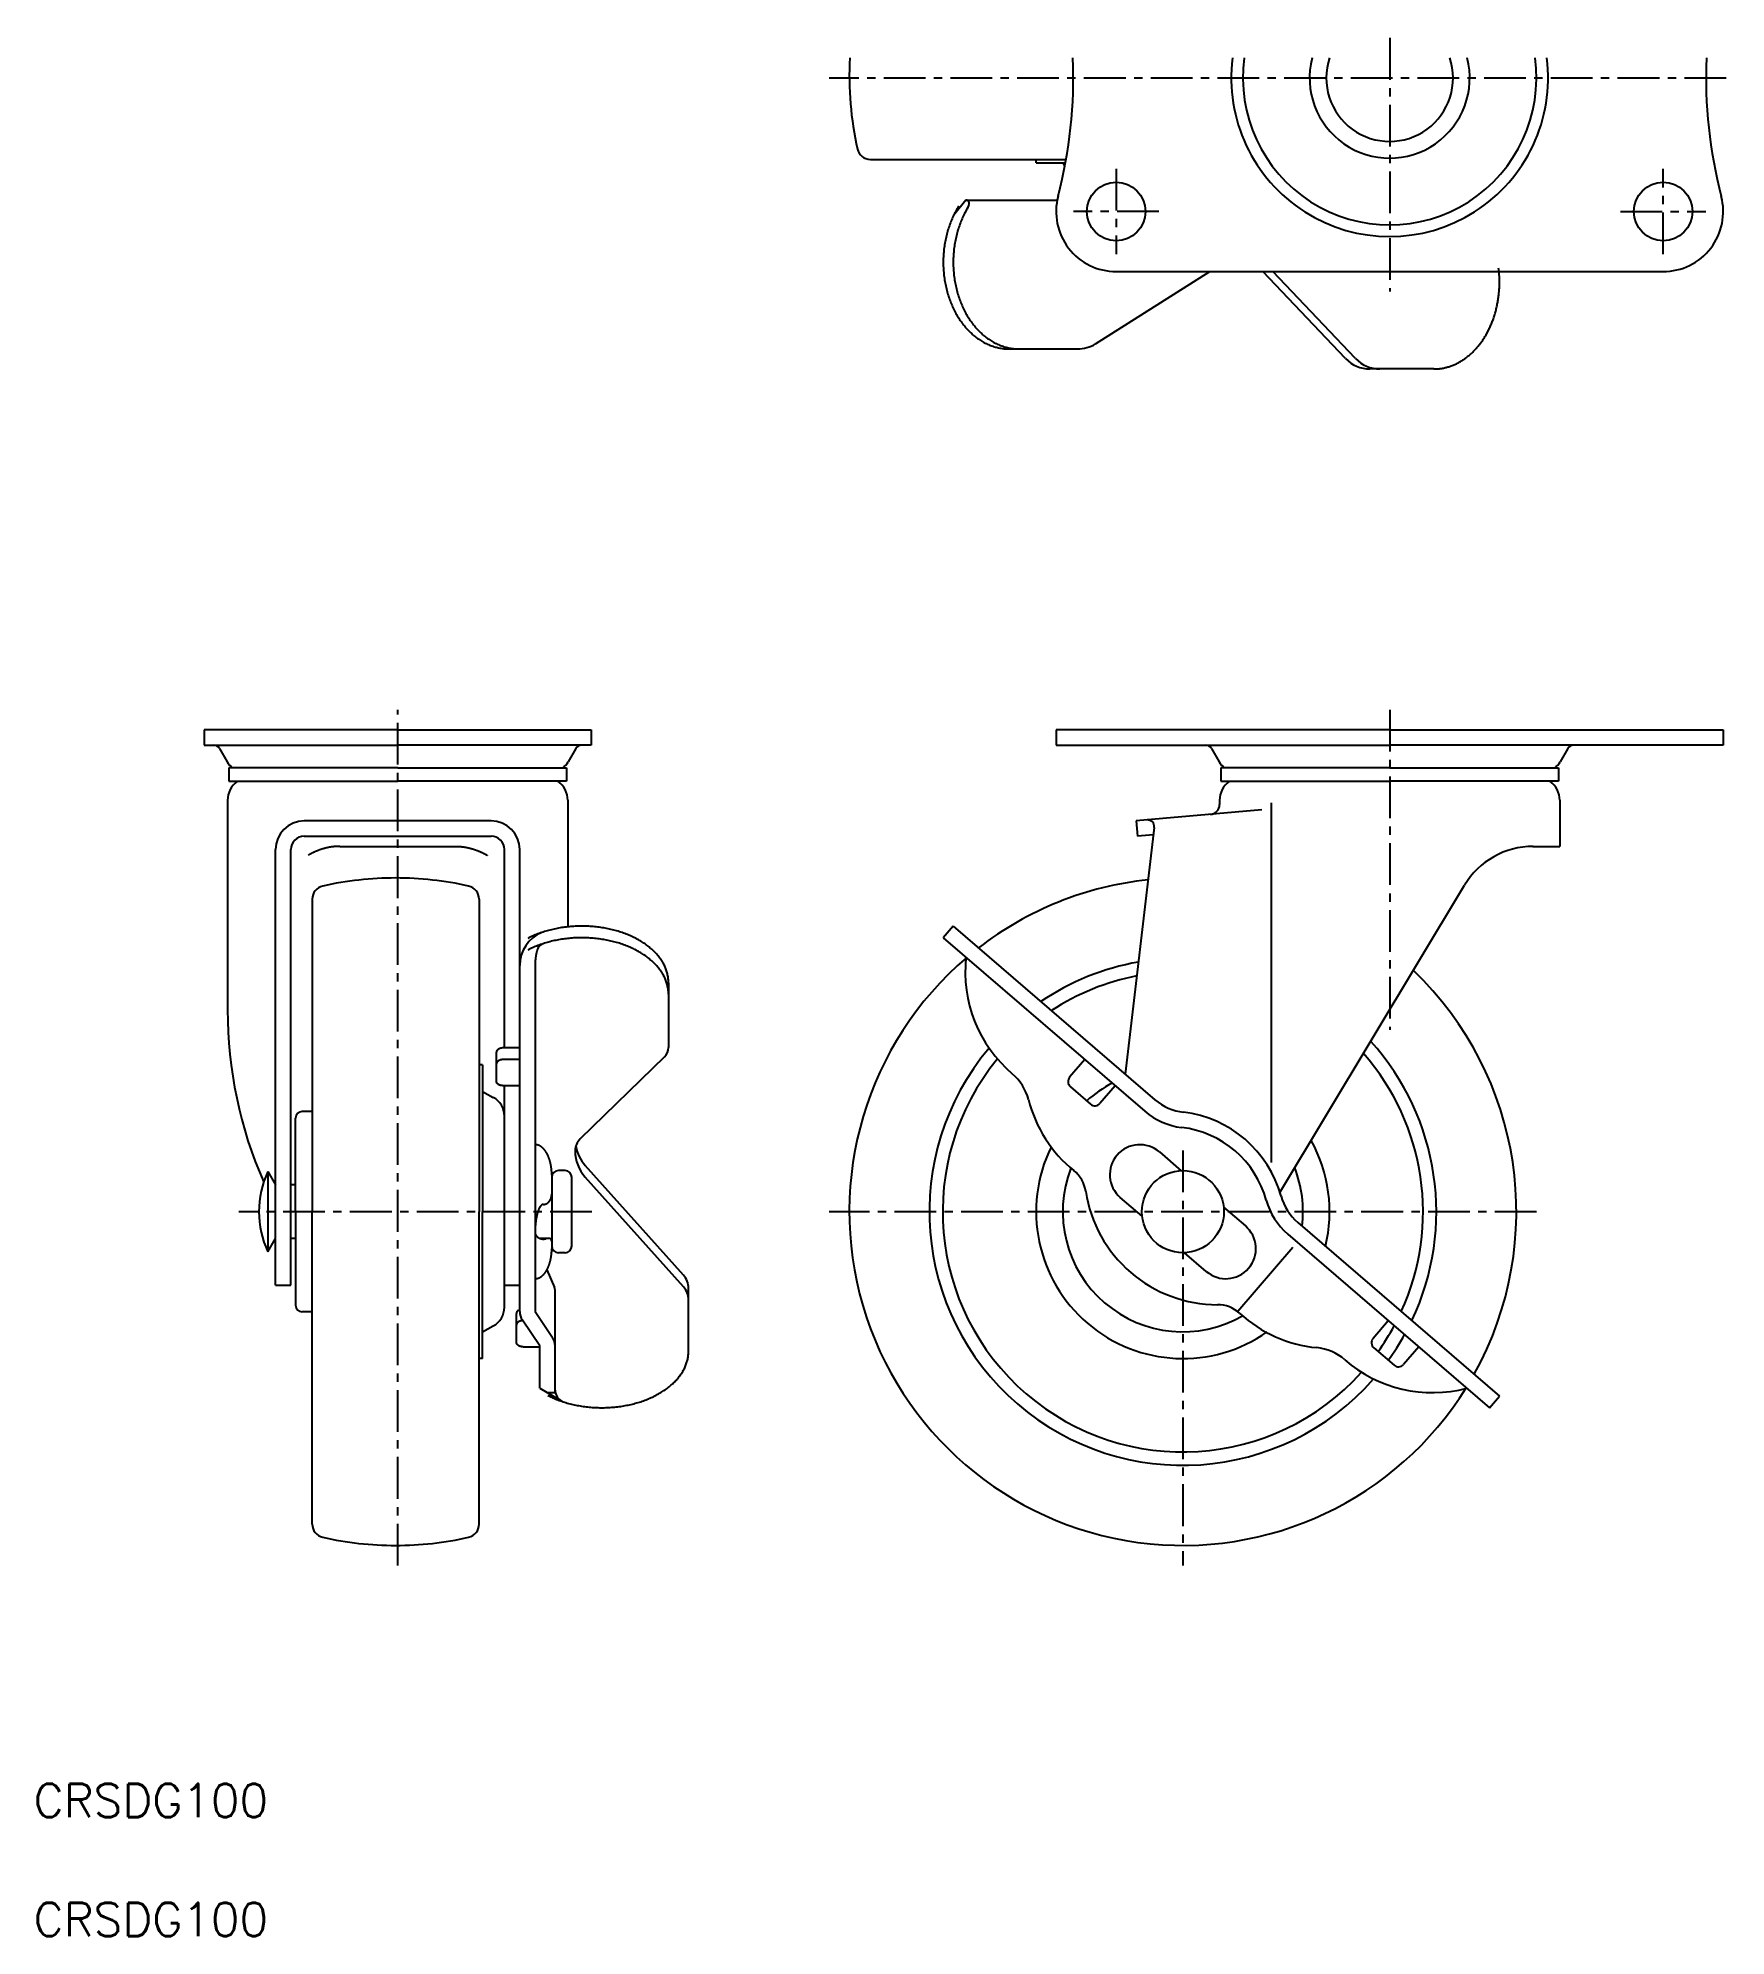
# Model space of a CAD drawing. Extents: x -18 to 235, y -19 to 265.
import ezdxf

# ---------------------------------------------------------------- set-up
doc = ezdxf.new("R2010")
doc.units = 0
doc.header["$LTSCALE"] = 5
doc.linetypes.add('CENTER', pattern=[2, 1.25, -0.25, 0.25, -0.25])
doc.layers.get('0').update_dxf_attribs({"linetype": 'CONTINUOUS'})
doc.layers.add('CENTER', color=1, linetype='CENTER')
doc.styles.get("Standard").update_dxf_attribs({"font": 'txt.shx'})

msp = doc.modelspace()

# ---------------------------------------------------------------- texts
for p in [(-18.945433, -1.521011), (-18.945433, -19.337068)]:
    msp.add_text('CRSDG100', height=5).set_placement(p)

# ---------------------------------------------------------------- linework, layer by layer
at = {"color": 7, "linetype": 'CONTINUOUS'}
for p, q in [((106.490045, 246.860872), (116.32753, 246.860872)), ((116.32753, 246.860872), (135.829753, 246.860872)), ((131.32753, 246.360872), (131.32753, 246.860872)), ((131.32753, 246.360872), (135.739383, 246.360872)), ((135.32753, 246.360872), (135.632838, 245.796355)), ((120.815753, 240.760872), (118.956163, 238.460872)), ((121.260802, 240.032988), (120.455811, 238.460872)), ((120.815753, 240.760872), (134.489543, 240.760872)), ((140.219763, 219.232279), (157.381394, 230.060872)), ((143.32753, 230.060872), (225.32753, 230.060872)), ((177.720543, 217.014418), (165.307853, 230.060872)), ((179.220191, 217.014418), (166.8075, 230.060872)), ((127.261841, 218.460872), (137.551618, 218.460872)), ((190.933984, 215.460872), (181.342966, 215.460872)), ((6.622824, 161.396185), (6.622824, 159.096185)), ((35.622824, 161.396185), (6.622824, 161.396185)), ((35.622824, 161.396185), (64.622824, 161.396185)), ((64.622824, 161.396185), (64.622824, 159.096185)), ((134.32753, 161.396185), (134.32753, 159.096185)), ((184.32753, 161.396185), (134.32753, 161.396185)), ((184.32753, 161.396185), (234.32753, 161.396185)), ((234.32753, 161.396185), (234.32753, 159.096185)), ((6.622824, 159.096185), (35.622824, 159.096185)), ((8.913319, 158.596185), (10.06802, 156.596185)), ((64.622824, 159.096185), (35.622824, 159.096185)), ((62.332329, 158.596185), (61.177628, 156.596185)), ((134.32753, 159.096185), (184.326753, 159.096185)), ((157.617248, 158.596185), (158.771949, 156.596185)), ((234.32753, 159.096185), (184.328306, 159.096185)), ((211.037811, 158.596185), (209.88311, 156.596185)), ((35.622824, 155.686185), (10.317034, 155.686185)), ((10.317034, 155.686185), (10.317034, 153.686185)), ((10.317034, 153.686185), (35.622824, 153.686185)), ((35.622824, 155.686185), (60.928615, 155.686185)), ((60.928615, 153.686185), (35.622824, 153.686185)), ((60.928615, 155.686185), (60.928615, 153.686185)), ((184.32753, 155.686185), (159.021739, 155.686185)), ((159.021739, 155.686185), (159.021739, 153.686185)), ((159.021739, 153.686185), (184.32753, 153.686185)), ((184.32753, 155.686185), (209.63332, 155.686185)), ((209.63332, 153.686185), (184.32753, 153.686185)), ((209.63332, 155.686185), (209.63332, 153.686185)), ((10.122824, 150.836185), (10.122824, 119.431205)), ((61.122824, 150.836185), (61.122824, 131.875991)), ((158.826753, 150.836185), (158.826753, 150.210682)), ((209.826753, 150.836185), (209.826753, 143.936185)), ((165.143166, 149.3888), (146.326753, 147.742577)), ((166.569151, 150.436185), (166.569151, 96.571915)), ((49.622824, 147.742577), (21.622824, 147.742577)), ((21.622824, 145.451329), (49.622824, 145.451329)), ((149.042436, 146.772255), (144.683713, 109.818611)), ((146.32753, 147.742577), (146.527988, 145.451329)), ((148.911225, 145.659836), (146.527988, 145.451329)), ((17.322824, 78.196185), (17.322824, 143.442577)), ((19.622824, 78.196185), (19.622824, 143.451329)), ((26.942824, 143.936185), (44.302824, 143.936185)), ((51.622824, 113.730735), (51.622824, 143.451329)), ((53.922824, 74.217771), (53.922824, 143.442577)), ((205.780018, 143.936185), (207.526753, 143.936185)), ((207.526753, 143.936185), (209.826753, 143.936185)), ((167.887507, 92.070412), (195.554873, 138.116642)), ((22.822824, 136.03367), (22.822824, 126.196185)), ((47.822824, 136.03367), (47.822824, 126.196185)), ((118.904873, 131.987315), (117.405226, 130.243452)), ((118.904873, 131.987315), (149.149574, 105.978161)), ((117.405226, 130.243452), (147.649927, 104.234298)), ((22.822824, 126.196185), (22.822824, 89.196185)), ((47.822824, 126.196185), (47.822824, 89.196185)), ((56.222824, 126.075536), (56.222824, 74.217771)), ((53.922824, 80.267031), (53.922824, 122.386059)), ((76.222824, 123.511046), (76.222824, 113.810639)), ((48.322824, 111.196185), (47.822824, 111.196185)), ((48.322824, 111.196185), (48.322824, 89.196185)), ((50.422824, 108.726769), (50.422824, 113.078715)), ((53.922824, 113.730735), (51.422824, 113.730735)), ((53.922824, 111.986873), (51.422824, 111.986873)), ((75.616056, 112.375751), (62.995324, 100.121412)), ((138.634859, 111.986873), (136.352786, 109.333169)), ((53.922824, 108.074748), (51.422824, 108.074748)), ((51.622824, 78.196185), (51.622824, 108.074748)), ((143.184066, 108.074748), (140.901993, 105.421044)), ((48.322824, 107.196185), (49.94511, 106.318805)), ((136.458967, 107.922947), (139.491771, 105.314864)), ((20.322824, 89.196185), (20.322824, 103.196185)), ((22.822824, 104.196185), (21.322824, 104.196185)), ((149.816913, 98.150267), (153.083276, 95.341333)), ((16.168124, 95.196185), (17.322824, 93.196185)), ((16.168124, 95.196185), (16.168124, 83.196185)), ((58.722824, 94.738361), (58.722824, 83.65401)), ((60.722824, 95.346185), (59.722824, 95.346185)), ((61.722824, 84.046185), (61.722824, 94.346185)), ((78.456016, 79.70247), (63.717977, 96.132522)), ((78.456016, 77.958608), (63.717977, 94.388659)), ((20.322824, 93.196185), (19.622824, 93.196185)), ((147.21509, 88.517523), (143.948726, 91.326456)), ((20.322824, 89.196185), (20.322824, 75.196185)), ((22.822824, 52.196185), (22.822824, 89.196185)), ((47.822824, 52.196185), (47.822824, 89.196185)), ((48.322824, 67.196185), (48.322824, 89.196185)), ((159.439969, 89.874848), (162.706333, 87.065915)), ((169.046251, 85.834371), (199.290952, 59.825217)), ((170.545899, 87.578234), (200.7906, 61.569079)), ((16.168124, 83.196185), (17.322824, 85.196185)), ((20.322824, 85.196185), (19.622824, 85.196185)), ((58.322824, 85.196185), (56.925675, 85.196185)), ((60.722824, 83.046185), (59.722824, 83.046185)), ((156.838146, 80.242104), (153.571783, 83.051038)), ((169.827287, 83.843802), (161.549311, 74.217771)), ((57.996749, 80.483151), (59.137172, 77.835217)), ((17.322824, 78.196185), (19.622824, 78.196185)), ((51.622824, 74.888286), (51.622824, 78.196185)), ((51.622824, 78.196185), (53.922824, 78.196185)), ((51.622824, 78.196185), (53.922824, 78.196185)), ((59.222824, 62.085325), (59.222824, 77.429776)), ((79.222824, 68.301486), (79.222824, 77.699259)), ((22.822824, 74.196185), (21.322824, 74.196185)), ((53.422824, 69.605527), (53.422824, 73.957473)), ((56.222824, 74.217771), (58.828512, 70.361784)), ((48.322824, 71.196185), (49.94511, 72.073566)), ((56.922824, 69.074014), (54.317136, 72.930001)), ((184.126929, 72.865631), (181.844856, 70.211927)), ((54.422824, 68.953507), (56.922824, 68.953507)), ((56.922824, 62.758125), (56.922824, 69.074014)), ((181.951037, 68.801705), (184.983841, 66.193622)), ((188.676136, 68.953507), (186.394063, 66.299802)), ((48.322824, 67.196185), (47.822824, 67.196185)), ((56.922824, 62.758125), (60.222824, 60.782016)), ((58.046366, 62.085325), (59.222824, 62.085325)), ((199.290952, 59.825217), (200.7906, 61.569079)), ((22.822824, 42.3587), (22.822824, 52.196185)), ((47.822824, 42.3587), (47.822824, 52.196185))]:
    msp.add_line(p, q, dxfattribs=at)
for points in [[(119.725, 239.839, 0), (119.613, 239.661, 0), (119.504, 239.481, 0), (119.398, 239.298, 0), (119.294, 239.113, 0), (119.192, 238.925, 0), (119.093, 238.735, 0), (118.996, 238.543, 0), (118.902, 238.348, 0), (118.811, 238.151, 0), (118.722, 237.953, 0), (118.636, 237.752, 0), (118.553, 237.549, 0), (118.472, 237.344, 0), (118.395, 237.138, 0), (118.32, 236.929, 0), (118.248, 236.719, 0), (118.178, 236.507, 0), (118.112, 236.294, 0), (118.048, 236.079, 0), (117.987, 235.863, 0), (117.93, 235.645, 0), (117.875, 235.426, 0), (117.823, 235.206, 0), (117.774, 234.984, 0), (117.728, 234.762, 0), (117.685, 234.538, 0), (117.645, 234.314, 0), (117.609, 234.088, 0), (117.575, 233.862, 0), (117.544, 233.635, 0), (117.516, 233.407, 0), (117.492, 233.179, 0), (117.47, 232.95, 0), (117.452, 232.72, 0), (117.436, 232.491, 0), (117.424, 232.261, 0), (117.415, 232.03, 0), (117.409, 231.8, 0), (117.406, 231.569, 0), (117.406, 231.338, 0), (117.409, 231.108, 0), (117.415, 230.877, 0), (117.425, 230.647, 0), (117.437, 230.417, 0), (117.453, 230.187, 0), (117.471, 229.958, 0), (117.493, 229.729, 0), (117.518, 229.501, 0), (117.546, 229.273, 0), (117.577, 229.046, 0), (117.611, 228.82, 0), (117.648, 228.594, 0), (117.688, 228.37, 0), (117.731, 228.146, 0), (117.777, 227.924, 0), (117.826, 227.702, 0), (117.878, 227.482, 0), (117.933, 227.263, 0), (117.991, 227.046, 0), (118.052, 226.829, 0), (118.116, 226.615, 0), (118.182, 226.401, 0), (118.252, 226.19, 0), (118.324, 225.98, 0), (118.399, 225.771, 0), (118.477, 225.565, 0), (118.558, 225.36, 0), (118.641, 225.157, 0), (118.728, 224.957, 0), (118.816, 224.758, 0), (118.908, 224.562, 0), (119.002, 224.367, 0), (119.099, 224.175, 0), (119.198, 223.985, 0), (119.3, 223.798, 0), (119.404, 223.612, 0), (119.511, 223.43, 0), (119.62, 223.25, 0), (119.732, 223.072, 0), (119.846, 222.897, 0), (119.962, 222.725, 0), (120.081, 222.556, 0), (120.202, 222.389, 0), (120.325, 222.225, 0), (120.45, 222.064, 0), (120.578, 221.907, 0), (120.707, 221.752, 0), (120.839, 221.6, 0), (120.973, 221.451, 0), (121.108, 221.305, 0), (121.246, 221.163, 0), (121.385, 221.024, 0), (121.527, 220.888, 0), (121.67, 220.755, 0), (121.815, 220.626, 0), (121.961, 220.501, 0), (122.11, 220.378, 0), (122.26, 220.259, 0), (122.411, 220.144, 0), (122.564, 220.032, 0), (122.718, 219.924, 0), (122.874, 219.82, 0), (123.032, 219.719, 0), (123.19, 219.622, 0), (123.35, 219.528, 0), (123.511, 219.439, 0), (123.674, 219.353, 0), (123.837, 219.271, 0), (124.002, 219.193, 0), (124.167, 219.118, 0), (124.334, 219.048, 0), (124.501, 218.981, 0), (124.669, 218.919, 0), (124.839, 218.86, 0), (125.008, 218.805, 0), (125.179, 218.754, 0), (125.35, 218.708, 0), (125.522, 218.665, 0), (125.695, 218.626, 0), (125.867, 218.592, 0), (126.041, 218.561, 0), (126.215, 218.534, 0), (126.389, 218.512, 0), (126.563, 218.494, 0), (126.737, 218.479, 0), (126.912, 218.469, 0), (127.087, 218.463, 0), (127.262, 218.461, 0)], [(121.225, 239.839, 0), (121.113, 239.661, 0), (121.004, 239.481, 0), (120.897, 239.298, 0), (120.793, 239.113, 0), (120.691, 238.925, 0), (120.592, 238.735, 0), (120.496, 238.543, 0), (120.402, 238.348, 0), (120.31, 238.151, 0), (120.222, 237.953, 0), (120.136, 237.752, 0), (120.053, 237.549, 0), (119.972, 237.344, 0), (119.894, 237.138, 0), (119.819, 236.929, 0), (119.747, 236.719, 0), (119.678, 236.507, 0), (119.611, 236.294, 0), (119.548, 236.079, 0), (119.487, 235.863, 0), (119.429, 235.645, 0), (119.375, 235.426, 0), (119.323, 235.206, 0), (119.274, 234.984, 0), (119.228, 234.762, 0), (119.185, 234.538, 0), (119.145, 234.314, 0), (119.108, 234.088, 0), (119.074, 233.862, 0), (119.044, 233.635, 0), (119.016, 233.407, 0), (118.991, 233.179, 0), (118.97, 232.95, 0), (118.951, 232.72, 0), (118.936, 232.491, 0), (118.924, 232.261, 0), (118.914, 232.03, 0), (118.908, 231.8, 0), (118.905, 231.569, 0), (118.905, 231.338, 0), (118.909, 231.108, 0), (118.915, 230.877, 0), (118.924, 230.647, 0), (118.937, 230.417, 0), (118.952, 230.187, 0), (118.971, 229.958, 0), (118.993, 229.729, 0), (119.018, 229.501, 0), (119.045, 229.273, 0), (119.076, 229.046, 0), (119.11, 228.82, 0), (119.147, 228.594, 0), (119.188, 228.37, 0), (119.231, 228.146, 0), (119.277, 227.924, 0), (119.326, 227.702, 0), (119.378, 227.482, 0), (119.433, 227.263, 0), (119.491, 227.046, 0), (119.552, 226.829, 0), (119.615, 226.615, 0), (119.682, 226.401, 0), (119.752, 226.19, 0), (119.824, 225.98, 0), (119.899, 225.771, 0), (119.977, 225.565, 0), (120.058, 225.36, 0), (120.141, 225.157, 0), (120.227, 224.957, 0), (120.316, 224.758, 0), (120.408, 224.562, 0), (120.502, 224.367, 0), (120.598, 224.175, 0), (120.698, 223.985, 0), (120.8, 223.798, 0), (120.904, 223.612, 0), (121.011, 223.43, 0), (121.12, 223.25, 0), (121.232, 223.072, 0), (121.346, 222.897, 0), (121.462, 222.725, 0), (121.581, 222.556, 0), (121.702, 222.389, 0), (121.825, 222.225, 0), (121.95, 222.064, 0), (122.078, 221.907, 0), (122.207, 221.752, 0), (122.339, 221.6, 0), (122.472, 221.451, 0), (122.608, 221.305, 0), (122.746, 221.163, 0), (122.885, 221.024, 0), (123.026, 220.888, 0), (123.17, 220.755, 0), (123.314, 220.626, 0), (123.461, 220.501, 0), (123.609, 220.378, 0), (123.759, 220.259, 0), (123.911, 220.144, 0), (124.064, 220.032, 0), (124.218, 219.924, 0), (124.374, 219.82, 0), (124.531, 219.719, 0), (124.69, 219.622, 0), (124.85, 219.528, 0), (125.011, 219.439, 0), (125.173, 219.353, 0), (125.337, 219.271, 0), (125.501, 219.193, 0), (125.667, 219.118, 0), (125.833, 219.048, 0), (126.001, 218.981, 0), (126.169, 218.919, 0), (126.338, 218.86, 0), (126.508, 218.805, 0), (126.679, 218.754, 0), (126.85, 218.708, 0), (127.022, 218.665, 0), (127.194, 218.626, 0), (127.367, 218.592, 0), (127.54, 218.561, 0), (127.714, 218.534, 0), (127.888, 218.512, 0), (128.063, 218.494, 0), (128.237, 218.479, 0), (128.412, 218.469, 0), (128.587, 218.463, 0), (128.761, 218.461, 0)], [(190.934, 215.461, 0), (191.067, 215.462, 0), (191.201, 215.466, 0), (191.334, 215.472, 0), (191.467, 215.48, 0), (191.601, 215.491, 0), (191.734, 215.504, 0), (191.867, 215.519, 0), (191.999, 215.537, 0), (192.132, 215.557, 0), (192.264, 215.58, 0), (192.396, 215.605, 0), (192.528, 215.632, 0), (192.66, 215.662, 0), (192.791, 215.694, 0), (192.922, 215.728, 0), (193.052, 215.765, 0), (193.183, 215.804, 0), (193.312, 215.845, 0), (193.442, 215.889, 0), (193.57, 215.935, 0), (193.699, 215.983, 0), (193.827, 216.033, 0), (193.954, 216.086, 0), (194.081, 216.141, 0), (194.207, 216.198, 0), (194.332, 216.258, 0), (194.457, 216.32, 0), (194.582, 216.384, 0), (194.705, 216.45, 0), (194.828, 216.518, 0), (194.95, 216.589, 0), (195.072, 216.662, 0), (195.193, 216.737, 0), (195.313, 216.814, 0), (195.432, 216.893, 0), (195.55, 216.975, 0), (195.668, 217.058, 0), (195.784, 217.144, 0), (195.9, 217.231, 0), (196.015, 217.321, 0), (196.129, 217.413, 0), (196.241, 217.506, 0), (196.353, 217.602, 0), (196.464, 217.7, 0), (196.574, 217.8, 0), (196.683, 217.901, 0), (196.791, 218.005, 0), (196.898, 218.111, 0), (197.004, 218.218, 0), (197.108, 218.327, 0), (197.212, 218.439, 0), (197.314, 218.552, 0), (197.415, 218.666, 0), (197.515, 218.783, 0), (197.614, 218.901, 0), (197.711, 219.022, 0), (197.808, 219.143, 0), (197.903, 219.267, 0), (197.996, 219.392, 0), (198.089, 219.519, 0), (198.18, 219.648, 0), (198.27, 219.778, 0), (198.358, 219.91, 0), (198.445, 220.043, 0), (198.531, 220.178, 0), (198.615, 220.314, 0), (198.698, 220.452, 0), (198.78, 220.592, 0), (198.86, 220.732, 0), (198.938, 220.875, 0), (199.015, 221.018, 0), (199.091, 221.163, 0), (199.165, 221.31, 0), (199.238, 221.457, 0), (199.309, 221.606, 0), (199.379, 221.756, 0), (199.447, 221.908, 0), (199.513, 222.06, 0), (199.578, 222.214, 0), (199.641, 222.369, 0), (199.703, 222.525, 0), (199.763, 222.682, 0), (199.822, 222.84, 0), (199.879, 223, 0), (199.934, 223.16, 0), (199.987, 223.321, 0), (200.039, 223.483, 0), (200.09, 223.646, 0), (200.138, 223.81, 0), (200.185, 223.975, 0), (200.23, 224.14, 0), (200.274, 224.307, 0), (200.316, 224.474, 0), (200.356, 224.642, 0), (200.394, 224.81, 0), (200.431, 224.98, 0), (200.465, 225.15, 0), (200.499, 225.32, 0), (200.53, 225.491, 0), (200.56, 225.663, 0), (200.587, 225.835, 0), (200.613, 226.007, 0), (200.638, 226.18, 0), (200.66, 226.354, 0), (200.681, 226.528, 0), (200.7, 226.702, 0), (200.717, 226.877, 0), (200.732, 227.051, 0), (200.746, 227.226, 0), (200.758, 227.402, 0), (200.768, 227.577, 0), (200.776, 227.753, 0), (200.782, 227.929, 0), (200.787, 228.105, 0), (200.79, 228.281, 0), (200.791, 228.457, 0), (200.79, 228.633, 0), (200.787, 228.809, 0), (200.783, 228.984, 0), (200.776, 229.16, 0), (200.768, 229.336, 0), (200.758, 229.511, 0), (200.747, 229.687, 0), (200.733, 229.862, 0), (200.718, 230.037, 0), (200.701, 230.211, 0), (200.682, 230.386, 0), (200.661, 230.559, 0)], [(26.9428, 143.936, 0), (26.905, 143.936, 0), (26.8673, 143.936, 0), (26.8295, 143.935, 0), (26.7917, 143.935, 0), (26.754, 143.934, 0), (26.7162, 143.933, 0), (26.6784, 143.932, 0), (26.6406, 143.931, 0), (26.6029, 143.929, 0), (26.5651, 143.928, 0), (26.5274, 143.926, 0), (26.4896, 143.924, 0), (26.4518, 143.922, 0), (26.4141, 143.92, 0), (26.3763, 143.918, 0), (26.3386, 143.915, 0), (26.3009, 143.912, 0), (26.2631, 143.909, 0), (26.2254, 143.906, 0), (26.1877, 143.903, 0), (26.1499, 143.9, 0), (26.1122, 143.896, 0), (26.0745, 143.892, 0), (26.0368, 143.888, 0), (25.9991, 143.884, 0), (25.9614, 143.88, 0), (25.9237, 143.876, 0), (25.8861, 143.871, 0), (25.8484, 143.866, 0), (25.8107, 143.862, 0), (25.7731, 143.857, 0), (25.7354, 143.851, 0), (25.6978, 143.846, 0), (25.6601, 143.84, 0), (25.6225, 143.835, 0), (25.5849, 143.829, 0), (25.5473, 143.823, 0), (25.5097, 143.817, 0), (25.4721, 143.81, 0), (25.4345, 143.804, 0), (25.397, 143.797, 0), (25.3594, 143.79, 0), (25.3219, 143.783, 0), (25.2843, 143.776, 0), (25.2468, 143.768, 0), (25.2093, 143.761, 0), (25.1718, 143.753, 0), (25.1343, 143.745, 0), (25.0969, 143.737, 0), (25.0594, 143.729, 0), (25.0219, 143.721, 0), (24.9845, 143.712, 0), (24.9471, 143.704, 0), (24.9097, 143.695, 0), (24.8723, 143.686, 0), (24.8349, 143.677, 0), (24.7975, 143.667, 0), (24.7602, 143.658, 0), (24.7228, 143.648, 0), (24.6855, 143.638, 0), (24.6482, 143.628, 0), (24.6109, 143.618, 0), (24.5736, 143.608, 0), (24.5364, 143.597, 0), (24.4991, 143.587, 0), (24.4619, 143.576, 0), (24.4247, 143.565, 0), (24.3875, 143.554, 0), (24.3503, 143.542, 0), (24.3132, 143.531, 0), (24.276, 143.519, 0), (24.2389, 143.508, 0), (24.2018, 143.496, 0), (24.1647, 143.483, 0), (24.1276, 143.471, 0), (24.0906, 143.459, 0), (24.0536, 143.446, 0), (24.0165, 143.433, 0), (23.9796, 143.42, 0), (23.9426, 143.407, 0), (23.9056, 143.394, 0), (23.8687, 143.381, 0), (23.8318, 143.367, 0), (23.7949, 143.353, 0), (23.758, 143.339, 0), (23.7212, 143.325, 0), (23.6844, 143.311, 0), (23.6476, 143.297, 0), (23.6108, 143.282, 0), (23.574, 143.268, 0), (23.5373, 143.253, 0), (23.5006, 143.238, 0), (23.4639, 143.222, 0), (23.4272, 143.207, 0), (23.3906, 143.192, 0), (23.354, 143.176, 0), (23.3174, 143.16, 0), (23.2808, 143.144, 0), (23.2443, 143.128, 0), (23.2078, 143.112, 0), (23.1713, 143.095, 0), (23.1348, 143.078, 0), (23.0984, 143.062, 0), (23.062, 143.045, 0), (23.0256, 143.028, 0), (22.9892, 143.01, 0), (22.9529, 142.993, 0), (22.9166, 142.975, 0), (22.8803, 142.957, 0), (22.844, 142.94, 0), (22.8078, 142.922, 0), (22.7716, 142.903, 0), (22.7355, 142.885, 0), (22.6993, 142.866, 0), (22.6632, 142.848, 0), (22.6271, 142.829, 0), (22.5911, 142.81, 0), (22.555, 142.791, 0), (22.519, 142.771, 0), (22.4831, 142.752, 0), (22.4471, 142.732, 0), (22.4112, 142.712, 0), (22.3754, 142.692, 0), (22.3395, 142.672, 0), (22.3037, 142.652, 0), (22.2679, 142.631, 0), (22.2322, 142.611, 0), (22.1965, 142.59, 0)], [(44.3028, 143.936, 0), (44.3406, 143.936, 0), (44.3784, 143.936, 0), (44.4161, 143.935, 0), (44.4539, 143.935, 0), (44.4917, 143.934, 0), (44.5295, 143.933, 0), (44.5672, 143.932, 0), (44.605, 143.931, 0), (44.6428, 143.929, 0), (44.6805, 143.928, 0), (44.7183, 143.926, 0), (44.7561, 143.924, 0), (44.7938, 143.922, 0), (44.8316, 143.92, 0), (44.8693, 143.918, 0), (44.9071, 143.915, 0), (44.9448, 143.912, 0), (44.9825, 143.909, 0), (45.0203, 143.906, 0), (45.058, 143.903, 0), (45.0957, 143.9, 0), (45.1334, 143.896, 0), (45.1711, 143.892, 0), (45.2088, 143.888, 0), (45.2465, 143.884, 0), (45.2842, 143.88, 0), (45.3219, 143.876, 0), (45.3596, 143.871, 0), (45.3973, 143.866, 0), (45.4349, 143.862, 0), (45.4726, 143.857, 0), (45.5102, 143.851, 0), (45.5479, 143.846, 0), (45.5855, 143.84, 0), (45.6231, 143.835, 0), (45.6607, 143.829, 0), (45.6983, 143.823, 0), (45.7359, 143.817, 0), (45.7735, 143.81, 0), (45.8111, 143.804, 0), (45.8487, 143.797, 0), (45.8862, 143.79, 0), (45.9238, 143.783, 0), (45.9613, 143.776, 0), (45.9988, 143.768, 0), (46.0363, 143.761, 0), (46.0738, 143.753, 0), (46.1113, 143.745, 0), (46.1488, 143.737, 0), (46.1863, 143.729, 0), (46.2237, 143.721, 0), (46.2611, 143.712, 0), (46.2986, 143.704, 0), (46.336, 143.695, 0), (46.3734, 143.686, 0), (46.4108, 143.677, 0), (46.4481, 143.667, 0), (46.4855, 143.658, 0), (46.5228, 143.648, 0), (46.5601, 143.638, 0), (46.5974, 143.628, 0), (46.6347, 143.618, 0), (46.672, 143.608, 0), (46.7093, 143.597, 0), (46.7465, 143.587, 0), (46.7838, 143.576, 0), (46.821, 143.565, 0), (46.8582, 143.554, 0), (46.8953, 143.542, 0), (46.9325, 143.531, 0), (46.9696, 143.519, 0), (47.0068, 143.508, 0), (47.0439, 143.496, 0), (47.0809, 143.483, 0), (47.118, 143.471, 0), (47.1551, 143.459, 0), (47.1921, 143.446, 0), (47.2291, 143.433, 0), (47.2661, 143.42, 0), (47.3031, 143.407, 0), (47.34, 143.394, 0), (47.3769, 143.381, 0), (47.4139, 143.367, 0), (47.4507, 143.353, 0), (47.4876, 143.339, 0), (47.5244, 143.325, 0), (47.5613, 143.311, 0), (47.5981, 143.297, 0), (47.6349, 143.282, 0), (47.6716, 143.268, 0), (47.7083, 143.253, 0), (47.745, 143.238, 0), (47.7817, 143.222, 0), (47.8184, 143.207, 0), (47.855, 143.192, 0), (47.8917, 143.176, 0), (47.9282, 143.16, 0), (47.9648, 143.144, 0), (48.0014, 143.128, 0), (48.0379, 143.112, 0), (48.0744, 143.095, 0), (48.1108, 143.078, 0), (48.1473, 143.062, 0), (48.1837, 143.045, 0), (48.2201, 143.028, 0), (48.2564, 143.01, 0), (48.2928, 142.993, 0), (48.3291, 142.975, 0), (48.3654, 142.957, 0), (48.4016, 142.94, 0), (48.4378, 142.922, 0), (48.474, 142.903, 0), (48.5102, 142.885, 0), (48.5463, 142.866, 0), (48.5824, 142.848, 0), (48.6185, 142.829, 0), (48.6546, 142.81, 0), (48.6906, 142.791, 0), (48.7266, 142.771, 0), (48.7626, 142.752, 0), (48.7985, 142.732, 0), (48.8344, 142.712, 0), (48.8703, 142.692, 0), (48.9061, 142.672, 0), (48.9419, 142.652, 0), (48.9777, 142.631, 0), (49.0135, 142.611, 0), (49.0492, 142.59, 0)], [(76.2228, 123.511, 0), (76.2208, 123.66, 0), (76.2148, 123.808, 0), (76.2048, 123.957, 0), (76.1909, 124.105, 0), (76.1729, 124.253, 0), (76.151, 124.401, 0), (76.125, 124.549, 0), (76.0951, 124.696, 0), (76.0613, 124.843, 0), (76.0235, 124.99, 0), (75.9818, 125.136, 0), (75.9361, 125.281, 0), (75.8866, 125.426, 0), (75.8331, 125.571, 0), (75.7758, 125.715, 0), (75.7146, 125.858, 0), (75.6496, 126, 0), (75.5808, 126.142, 0), (75.5081, 126.283, 0), (75.4317, 126.423, 0), (75.3515, 126.562, 0), (75.2676, 126.7, 0), (75.18, 126.837, 0), (75.0887, 126.974, 0), (74.9938, 127.109, 0), (74.8953, 127.243, 0), (74.7931, 127.376, 0), (74.6874, 127.507, 0), (74.5782, 127.638, 0), (74.4655, 127.767, 0), (74.3493, 127.895, 0), (74.2298, 128.021, 0), (74.1068, 128.146, 0), (73.9805, 128.27, 0), (73.8509, 128.392, 0), (73.718, 128.513, 0), (73.5819, 128.632, 0), (73.4426, 128.75, 0), (73.3001, 128.866, 0), (73.1546, 128.98, 0), (73.006, 129.093, 0), (72.8544, 129.204, 0), (72.6998, 129.313, 0), (72.5424, 129.421, 0), (72.382, 129.526, 0), (72.2189, 129.63, 0), (72.053, 129.732, 0), (71.8843, 129.832, 0), (71.713, 129.93, 0), (71.5391, 130.026, 0), (71.3627, 130.12, 0), (71.1837, 130.212, 0), (71.0023, 130.302, 0), (70.8185, 130.39, 0), (70.6323, 130.476, 0), (70.4439, 130.559, 0), (70.2533, 130.641, 0), (70.0605, 130.72, 0), (69.8656, 130.797, 0), (69.6686, 130.872, 0), (69.4697, 130.945, 0), (69.2689, 131.015, 0), (69.0662, 131.083, 0), (68.8617, 131.148, 0), (68.6555, 131.212, 0), (68.4476, 131.273, 0), (68.238, 131.331, 0), (68.027, 131.387, 0), (67.8145, 131.441, 0), (67.6005, 131.492, 0), (67.3852, 131.541, 0), (67.1687, 131.587, 0), (66.9509, 131.631, 0), (66.732, 131.673, 0), (66.512, 131.712, 0), (66.291, 131.748, 0), (66.069, 131.782, 0), (65.8462, 131.813, 0), (65.6226, 131.842, 0), (65.3982, 131.868, 0), (65.1731, 131.891, 0), (64.9475, 131.912, 0), (64.7213, 131.931, 0), (64.4947, 131.947, 0), (64.2677, 131.96, 0), (64.0403, 131.971, 0), (63.8127, 131.979, 0), (63.5849, 131.984, 0), (63.3571, 131.987, 0), (63.1291, 131.987, 0), (62.9012, 131.985, 0), (62.6734, 131.98, 0), (62.4458, 131.972, 0), (62.2184, 131.962, 0), (61.9913, 131.949, 0), (61.7646, 131.934, 0), (61.5383, 131.916, 0), (61.3126, 131.895, 0), (61.0874, 131.872, 0), (60.8629, 131.846, 0), (60.6392, 131.818, 0), (60.4162, 131.787, 0), (60.1941, 131.754, 0), (59.9729, 131.718, 0), (59.7527, 131.68, 0), (59.5336, 131.639, 0), (59.3156, 131.595, 0), (59.0988, 131.55, 0), (58.8833, 131.501, 0), (58.6691, 131.45, 0), (58.4563, 131.397, 0), (58.245, 131.341, 0), (58.0352, 131.283, 0), (57.827, 131.223, 0), (57.6205, 131.16, 0), (57.4157, 131.095, 0), (57.2127, 131.027, 0), (57.0115, 130.957, 0), (56.8122, 130.885, 0), (56.6149, 130.811, 0), (56.4197, 130.734, 0), (56.2265, 130.655, 0), (56.0355, 130.574, 0), (55.8466, 130.491, 0), (55.6601, 130.405, 0), (55.4759, 130.318, 0), (55.294, 130.228, 0), (55.1146, 130.137, 0)], [(76.2228, 121.767, 0), (76.2208, 121.916, 0), (76.2148, 122.064, 0), (76.2048, 122.213, 0), (76.1909, 122.361, 0), (76.1729, 122.509, 0), (76.151, 122.657, 0), (76.125, 122.805, 0), (76.0951, 122.952, 0), (76.0613, 123.099, 0), (76.0235, 123.246, 0), (75.9818, 123.392, 0), (75.9361, 123.537, 0), (75.8866, 123.683, 0), (75.8331, 123.827, 0), (75.7758, 123.971, 0), (75.7146, 124.114, 0), (75.6496, 124.256, 0), (75.5808, 124.398, 0), (75.5081, 124.539, 0), (75.4317, 124.679, 0), (75.3515, 124.818, 0), (75.2676, 124.956, 0), (75.18, 125.093, 0), (75.0887, 125.23, 0), (74.9938, 125.365, 0), (74.8953, 125.499, 0), (74.7931, 125.632, 0), (74.6874, 125.763, 0), (74.5782, 125.894, 0), (74.4655, 126.023, 0), (74.3493, 126.151, 0), (74.2298, 126.277, 0), (74.1068, 126.402, 0), (73.9805, 126.526, 0), (73.8509, 126.648, 0), (73.718, 126.769, 0), (73.5819, 126.888, 0), (73.4426, 127.006, 0), (73.3001, 127.122, 0), (73.1546, 127.236, 0), (73.006, 127.349, 0), (72.8544, 127.46, 0), (72.6998, 127.569, 0), (72.5424, 127.677, 0), (72.382, 127.782, 0), (72.2189, 127.886, 0), (72.053, 127.988, 0), (71.8843, 128.088, 0), (71.713, 128.186, 0), (71.5391, 128.282, 0), (71.3627, 128.376, 0), (71.1837, 128.468, 0), (71.0023, 128.558, 0), (70.8185, 128.646, 0), (70.6323, 128.732, 0), (70.4439, 128.816, 0), (70.2533, 128.897, 0), (70.0605, 128.976, 0), (69.8656, 129.053, 0), (69.6686, 129.128, 0), (69.4697, 129.201, 0), (69.2689, 129.271, 0), (69.0662, 129.339, 0), (68.8617, 129.405, 0), (68.6555, 129.468, 0), (68.4476, 129.529, 0), (68.238, 129.587, 0), (68.027, 129.643, 0), (67.8145, 129.697, 0), (67.6005, 129.748, 0), (67.3852, 129.797, 0), (67.1687, 129.844, 0), (66.9509, 129.887, 0), (66.732, 129.929, 0), (66.512, 129.968, 0), (66.291, 130.004, 0), (66.069, 130.038, 0), (65.8462, 130.069, 0), (65.6226, 130.098, 0), (65.3982, 130.124, 0), (65.1731, 130.148, 0), (64.9475, 130.169, 0), (64.7213, 130.187, 0), (64.4947, 130.203, 0), (64.2677, 130.216, 0), (64.0403, 130.227, 0), (63.8127, 130.235, 0), (63.5849, 130.24, 0), (63.3571, 130.243, 0), (63.1291, 130.243, 0), (62.9012, 130.241, 0), (62.6734, 130.236, 0), (62.4458, 130.228, 0), (62.2184, 130.218, 0), (61.9913, 130.205, 0), (61.7646, 130.19, 0), (61.5383, 130.172, 0), (61.3126, 130.151, 0), (61.0874, 130.128, 0), (60.8629, 130.103, 0), (60.6392, 130.074, 0), (60.4162, 130.044, 0), (60.1941, 130.01, 0), (59.9729, 129.974, 0), (59.7527, 129.936, 0), (59.5336, 129.895, 0), (59.3156, 129.852, 0), (59.0988, 129.806, 0), (58.8833, 129.757, 0), (58.6691, 129.706, 0), (58.4563, 129.653, 0), (58.245, 129.597, 0), (58.0352, 129.539, 0), (57.827, 129.479, 0), (57.6205, 129.416, 0), (57.4157, 129.351, 0), (57.2127, 129.283, 0), (57.0115, 129.213, 0), (56.8122, 129.141, 0), (56.6149, 129.067, 0), (56.4197, 128.99, 0), (56.2265, 128.911, 0), (56.0355, 128.83, 0), (55.8466, 128.747, 0), (55.6601, 128.662, 0), (55.4759, 128.574, 0), (55.294, 128.484, 0), (55.1146, 128.393, 0)], [(56.964, 129.177, 0), (56.9541, 129.169, 0), (56.9443, 129.16, 0), (56.9345, 129.15, 0), (56.9247, 129.141, 0), (56.915, 129.131, 0), (56.9053, 129.12, 0), (56.8956, 129.11, 0), (56.8859, 129.099, 0), (56.8763, 129.088, 0), (56.8667, 129.076, 0), (56.8572, 129.064, 0), (56.8477, 129.052, 0), (56.8383, 129.04, 0), (56.8288, 129.027, 0), (56.8195, 129.014, 0), (56.8101, 129, 0), (56.8008, 128.987, 0), (56.7916, 128.973, 0), (56.7824, 128.958, 0), (56.7732, 128.944, 0), (56.7641, 128.929, 0), (56.755, 128.914, 0), (56.746, 128.898, 0), (56.7371, 128.882, 0), (56.7281, 128.866, 0), (56.7193, 128.85, 0), (56.7105, 128.833, 0), (56.7017, 128.816, 0), (56.693, 128.799, 0), (56.6844, 128.781, 0), (56.6758, 128.764, 0), (56.6673, 128.745, 0), (56.6588, 128.727, 0), (56.6504, 128.708, 0), (56.642, 128.69, 0), (56.6337, 128.67, 0), (56.6255, 128.651, 0), (56.6173, 128.631, 0), (56.6092, 128.611, 0), (56.6012, 128.591, 0), (56.5932, 128.57, 0), (56.5853, 128.549, 0), (56.5774, 128.528, 0), (56.5697, 128.507, 0), (56.5619, 128.485, 0), (56.5543, 128.464, 0), (56.5467, 128.442, 0), (56.5392, 128.419, 0), (56.5318, 128.397, 0), (56.5244, 128.374, 0), (56.5172, 128.351, 0), (56.51, 128.327, 0), (56.5028, 128.304, 0), (56.4958, 128.28, 0), (56.4888, 128.256, 0), (56.4819, 128.232, 0), (56.475, 128.208, 0), (56.4683, 128.183, 0), (56.4616, 128.158, 0), (56.455, 128.133, 0), (56.4485, 128.108, 0), (56.4421, 128.082, 0), (56.4357, 128.056, 0), (56.4295, 128.03, 0), (56.4233, 128.004, 0), (56.4172, 127.978, 0), (56.4112, 127.951, 0), (56.4052, 127.925, 0), (56.3994, 127.898, 0), (56.3936, 127.87, 0), (56.388, 127.843, 0), (56.3824, 127.816, 0), (56.3769, 127.788, 0), (56.3715, 127.76, 0), (56.3661, 127.732, 0), (56.3609, 127.704, 0), (56.3558, 127.675, 0), (56.3507, 127.647, 0), (56.3458, 127.618, 0), (56.3409, 127.589, 0), (56.3361, 127.56, 0), (56.3314, 127.531, 0), (56.3269, 127.502, 0), (56.3224, 127.472, 0), (56.318, 127.443, 0), (56.3137, 127.413, 0), (56.3094, 127.383, 0), (56.3053, 127.353, 0), (56.3013, 127.323, 0), (56.2974, 127.292, 0), (56.2936, 127.262, 0), (56.2898, 127.231, 0), (56.2862, 127.201, 0), (56.2827, 127.17, 0), (56.2792, 127.139, 0), (56.2759, 127.108, 0), (56.2727, 127.077, 0), (56.2695, 127.045, 0), (56.2665, 127.014, 0), (56.2635, 126.983, 0), (56.2607, 126.951, 0), (56.258, 126.919, 0), (56.2553, 126.888, 0), (56.2528, 126.856, 0), (56.2504, 126.824, 0), (56.248, 126.792, 0), (56.2458, 126.76, 0), (56.2437, 126.728, 0), (56.2416, 126.696, 0), (56.2397, 126.663, 0), (56.2379, 126.631, 0), (56.2362, 126.599, 0), (56.2346, 126.566, 0), (56.2331, 126.534, 0), (56.2316, 126.501, 0), (56.2303, 126.469, 0), (56.2291, 126.436, 0), (56.228, 126.403, 0), (56.2271, 126.371, 0), (56.2262, 126.338, 0), (56.2254, 126.305, 0), (56.2247, 126.272, 0), (56.2241, 126.24, 0), (56.2237, 126.207, 0), (56.2233, 126.174, 0), (56.223, 126.141, 0), (56.2229, 126.108, 0), (56.2228, 126.076, 0)], [(51.4228, 113.731, 0), (51.4106, 113.731, 0), (51.3983, 113.731, 0), (51.386, 113.73, 0), (51.3738, 113.73, 0), (51.3615, 113.73, 0), (51.3493, 113.729, 0), (51.337, 113.728, 0), (51.3248, 113.728, 0), (51.3126, 113.727, 0), (51.3004, 113.726, 0), (51.2882, 113.725, 0), (51.2761, 113.724, 0), (51.264, 113.722, 0), (51.2519, 113.721, 0), (51.2398, 113.72, 0), (51.2277, 113.718, 0), (51.2157, 113.717, 0), (51.2037, 113.715, 0), (51.1918, 113.713, 0), (51.1798, 113.711, 0), (51.168, 113.709, 0), (51.1561, 113.707, 0), (51.1443, 113.705, 0), (51.1325, 113.703, 0), (51.1208, 113.7, 0), (51.1091, 113.698, 0), (51.0975, 113.695, 0), (51.0859, 113.693, 0), (51.0744, 113.69, 0), (51.0629, 113.687, 0), (51.0515, 113.684, 0), (51.0401, 113.681, 0), (51.0288, 113.678, 0), (51.0176, 113.675, 0), (51.0064, 113.672, 0), (50.9953, 113.668, 0), (50.9842, 113.665, 0), (50.9732, 113.661, 0), (50.9623, 113.657, 0), (50.9514, 113.654, 0), (50.9406, 113.65, 0), (50.9299, 113.646, 0), (50.9193, 113.642, 0), (50.9087, 113.638, 0), (50.8982, 113.634, 0), (50.8878, 113.63, 0), (50.8775, 113.625, 0), (50.8673, 113.621, 0), (50.8571, 113.616, 0), (50.847, 113.612, 0), (50.837, 113.607, 0), (50.8271, 113.602, 0), (50.8173, 113.598, 0), (50.8076, 113.593, 0), (50.798, 113.588, 0), (50.7884, 113.583, 0), (50.779, 113.578, 0), (50.7697, 113.572, 0), (50.7604, 113.567, 0), (50.7513, 113.562, 0), (50.7422, 113.556, 0), (50.7333, 113.551, 0), (50.7244, 113.545, 0), (50.7157, 113.54, 0), (50.7071, 113.534, 0), (50.6986, 113.528, 0), (50.6902, 113.522, 0), (50.6819, 113.517, 0), (50.6737, 113.511, 0), (50.6656, 113.505, 0), (50.6577, 113.499, 0), (50.6498, 113.492, 0), (50.6421, 113.486, 0), (50.6345, 113.48, 0), (50.627, 113.474, 0), (50.6196, 113.467, 0), (50.6124, 113.461, 0), (50.6052, 113.454, 0), (50.5982, 113.448, 0), (50.5914, 113.441, 0), (50.5846, 113.434, 0), (50.578, 113.428, 0), (50.5715, 113.421, 0), (50.5651, 113.414, 0), (50.5589, 113.407, 0), (50.5527, 113.4, 0), (50.5468, 113.393, 0), (50.5409, 113.386, 0), (50.5352, 113.379, 0), (50.5296, 113.372, 0), (50.5241, 113.365, 0), (50.5188, 113.357, 0), (50.5137, 113.35, 0), (50.5086, 113.343, 0), (50.5037, 113.336, 0), (50.4989, 113.328, 0), (50.4943, 113.321, 0), (50.4898, 113.313, 0), (50.4855, 113.306, 0), (50.4813, 113.298, 0), (50.4772, 113.291, 0), (50.4733, 113.283, 0), (50.4695, 113.276, 0), (50.4659, 113.268, 0), (50.4624, 113.26, 0), (50.459, 113.253, 0), (50.4558, 113.245, 0), (50.4528, 113.237, 0), (50.4499, 113.229, 0), (50.4471, 113.222, 0), (50.4445, 113.214, 0), (50.442, 113.206, 0), (50.4397, 113.198, 0), (50.4375, 113.19, 0), (50.4355, 113.182, 0), (50.4336, 113.174, 0), (50.4319, 113.166, 0), (50.4303, 113.159, 0), (50.4289, 113.151, 0), (50.4276, 113.143, 0), (50.4265, 113.135, 0), (50.4255, 113.127, 0), (50.4247, 113.119, 0), (50.424, 113.111, 0), (50.4235, 113.103, 0), (50.4231, 113.095, 0), (50.4229, 113.087, 0), (50.4228, 113.079, 0)], [(51.4228, 111.987, 0), (51.4106, 111.987, 0), (51.3983, 111.987, 0), (51.386, 111.986, 0), (51.3738, 111.986, 0), (51.3615, 111.986, 0), (51.3493, 111.985, 0), (51.337, 111.984, 0), (51.3248, 111.984, 0), (51.3126, 111.983, 0), (51.3004, 111.982, 0), (51.2882, 111.981, 0), (51.2761, 111.98, 0), (51.264, 111.979, 0), (51.2519, 111.977, 0), (51.2398, 111.976, 0), (51.2277, 111.974, 0), (51.2157, 111.973, 0), (51.2037, 111.971, 0), (51.1918, 111.969, 0), (51.1798, 111.967, 0), (51.168, 111.965, 0), (51.1561, 111.963, 0), (51.1443, 111.961, 0), (51.1325, 111.959, 0), (51.1208, 111.956, 0), (51.1091, 111.954, 0), (51.0975, 111.951, 0), (51.0859, 111.949, 0), (51.0744, 111.946, 0), (51.0629, 111.943, 0), (51.0515, 111.94, 0), (51.0401, 111.937, 0), (51.0288, 111.934, 0), (51.0176, 111.931, 0), (51.0064, 111.928, 0), (50.9953, 111.924, 0), (50.9842, 111.921, 0), (50.9732, 111.917, 0), (50.9623, 111.914, 0), (50.9514, 111.91, 0), (50.9406, 111.906, 0), (50.9299, 111.902, 0), (50.9193, 111.898, 0), (50.9087, 111.894, 0), (50.8982, 111.89, 0), (50.8878, 111.886, 0), (50.8775, 111.881, 0), (50.8673, 111.877, 0), (50.8571, 111.873, 0), (50.847, 111.868, 0), (50.837, 111.863, 0), (50.8271, 111.859, 0), (50.8173, 111.854, 0), (50.8076, 111.849, 0), (50.798, 111.844, 0), (50.7884, 111.839, 0), (50.779, 111.834, 0), (50.7697, 111.829, 0), (50.7604, 111.823, 0), (50.7513, 111.818, 0), (50.7422, 111.813, 0), (50.7333, 111.807, 0), (50.7244, 111.802, 0), (50.7157, 111.796, 0), (50.7071, 111.79, 0), (50.6986, 111.784, 0), (50.6902, 111.779, 0), (50.6819, 111.773, 0), (50.6737, 111.767, 0), (50.6656, 111.761, 0), (50.6577, 111.755, 0), (50.6498, 111.748, 0), (50.6421, 111.742, 0), (50.6345, 111.736, 0), (50.627, 111.73, 0), (50.6196, 111.723, 0), (50.6124, 111.717, 0), (50.6052, 111.71, 0), (50.5982, 111.704, 0), (50.5914, 111.697, 0), (50.5846, 111.69, 0), (50.578, 111.684, 0), (50.5715, 111.677, 0), (50.5651, 111.67, 0), (50.5589, 111.663, 0), (50.5527, 111.656, 0), (50.5468, 111.649, 0), (50.5409, 111.642, 0), (50.5352, 111.635, 0), (50.5296, 111.628, 0), (50.5241, 111.621, 0), (50.5188, 111.614, 0), (50.5137, 111.606, 0), (50.5086, 111.599, 0), (50.5037, 111.592, 0), (50.4989, 111.584, 0), (50.4943, 111.577, 0), (50.4898, 111.57, 0), (50.4855, 111.562, 0), (50.4813, 111.555, 0), (50.4772, 111.547, 0), (50.4733, 111.539, 0), (50.4695, 111.532, 0), (50.4659, 111.524, 0), (50.4624, 111.516, 0), (50.459, 111.509, 0), (50.4558, 111.501, 0), (50.4528, 111.493, 0), (50.4499, 111.486, 0), (50.4471, 111.478, 0), (50.4445, 111.47, 0), (50.442, 111.462, 0), (50.4397, 111.454, 0), (50.4375, 111.446, 0), (50.4355, 111.438, 0), (50.4336, 111.431, 0), (50.4319, 111.423, 0), (50.4303, 111.415, 0), (50.4289, 111.407, 0), (50.4276, 111.399, 0), (50.4265, 111.391, 0), (50.4255, 111.383, 0), (50.4247, 111.375, 0), (50.424, 111.367, 0), (50.4235, 111.359, 0), (50.4231, 111.351, 0), (50.4229, 111.343, 0), (50.4228, 111.335, 0)], [(51.4228, 108.075, 0), (51.4106, 108.075, 0), (51.3983, 108.075, 0), (51.386, 108.075, 0), (51.3738, 108.076, 0), (51.3615, 108.076, 0), (51.3493, 108.077, 0), (51.337, 108.077, 0), (51.3248, 108.078, 0), (51.3126, 108.079, 0), (51.3004, 108.08, 0), (51.2882, 108.081, 0), (51.2761, 108.082, 0), (51.264, 108.083, 0), (51.2519, 108.084, 0), (51.2398, 108.086, 0), (51.2277, 108.087, 0), (51.2157, 108.089, 0), (51.2037, 108.091, 0), (51.1918, 108.092, 0), (51.1798, 108.094, 0), (51.168, 108.096, 0), (51.1561, 108.098, 0), (51.1443, 108.101, 0), (51.1325, 108.103, 0), (51.1208, 108.105, 0), (51.1091, 108.108, 0), (51.0975, 108.11, 0), (51.0859, 108.113, 0), (51.0744, 108.116, 0), (51.0629, 108.118, 0), (51.0515, 108.121, 0), (51.0401, 108.124, 0), (51.0288, 108.127, 0), (51.0176, 108.131, 0), (51.0064, 108.134, 0), (50.9953, 108.137, 0), (50.9842, 108.141, 0), (50.9732, 108.144, 0), (50.9623, 108.148, 0), (50.9514, 108.152, 0), (50.9406, 108.156, 0), (50.9299, 108.159, 0), (50.9193, 108.163, 0), (50.9087, 108.168, 0), (50.8982, 108.172, 0), (50.8878, 108.176, 0), (50.8775, 108.18, 0), (50.8673, 108.185, 0), (50.8571, 108.189, 0), (50.847, 108.194, 0), (50.837, 108.198, 0), (50.8271, 108.203, 0), (50.8173, 108.208, 0), (50.8076, 108.213, 0), (50.798, 108.218, 0), (50.7884, 108.223, 0), (50.779, 108.228, 0), (50.7697, 108.233, 0), (50.7604, 108.238, 0), (50.7513, 108.244, 0), (50.7422, 108.249, 0), (50.7333, 108.255, 0), (50.7244, 108.26, 0), (50.7157, 108.266, 0), (50.7071, 108.271, 0), (50.6986, 108.277, 0), (50.6902, 108.283, 0), (50.6819, 108.289, 0), (50.6737, 108.295, 0), (50.6656, 108.301, 0), (50.6577, 108.307, 0), (50.6498, 108.313, 0), (50.6421, 108.319, 0), (50.6345, 108.326, 0), (50.627, 108.332, 0), (50.6196, 108.338, 0), (50.6124, 108.345, 0), (50.6052, 108.351, 0), (50.5982, 108.358, 0), (50.5914, 108.365, 0), (50.5846, 108.371, 0), (50.578, 108.378, 0), (50.5715, 108.385, 0), (50.5651, 108.392, 0), (50.5589, 108.398, 0), (50.5527, 108.405, 0), (50.5468, 108.412, 0), (50.5409, 108.419, 0), (50.5352, 108.426, 0), (50.5296, 108.434, 0), (50.5241, 108.441, 0), (50.5188, 108.448, 0), (50.5137, 108.455, 0), (50.5086, 108.463, 0), (50.5037, 108.47, 0), (50.4989, 108.477, 0), (50.4943, 108.485, 0), (50.4898, 108.492, 0), (50.4855, 108.5, 0), (50.4813, 108.507, 0), (50.4772, 108.515, 0), (50.4733, 108.522, 0), (50.4695, 108.53, 0), (50.4659, 108.537, 0), (50.4624, 108.545, 0), (50.459, 108.553, 0), (50.4558, 108.561, 0), (50.4528, 108.568, 0), (50.4499, 108.576, 0), (50.4471, 108.584, 0), (50.4445, 108.592, 0), (50.442, 108.6, 0), (50.4397, 108.607, 0), (50.4375, 108.615, 0), (50.4355, 108.623, 0), (50.4336, 108.631, 0), (50.4319, 108.639, 0), (50.4303, 108.647, 0), (50.4289, 108.655, 0), (50.4276, 108.663, 0), (50.4265, 108.671, 0), (50.4255, 108.679, 0), (50.4247, 108.687, 0), (50.424, 108.695, 0), (50.4235, 108.703, 0), (50.4231, 108.711, 0), (50.4229, 108.719, 0), (50.4228, 108.727, 0)], [(58.7228, 94.7384, 0), (58.7226, 94.7936, 0), (58.7221, 94.8488, 0), (58.7211, 94.904, 0), (58.7198, 94.9592, 0), (58.7181, 95.0143, 0), (58.7161, 95.0694, 0), (58.7136, 95.1244, 0), (58.7108, 95.1794, 0), (58.7076, 95.2344, 0), (58.704, 95.2892, 0), (58.7001, 95.344, 0), (58.6958, 95.3986, 0), (58.6911, 95.4532, 0), (58.686, 95.5077, 0), (58.6806, 95.562, 0), (58.6748, 95.6163, 0), (58.6686, 95.6704, 0), (58.6621, 95.7243, 0), (58.6552, 95.7781, 0), (58.6479, 95.8318, 0), (58.6403, 95.8853, 0), (58.6323, 95.9386, 0), (58.6239, 95.9917, 0), (58.6152, 96.0446, 0), (58.6061, 96.0974, 0), (58.5966, 96.1499, 0), (58.5868, 96.2023, 0), (58.5767, 96.2544, 0), (58.5662, 96.3062, 0), (58.5553, 96.3579, 0), (58.5441, 96.4093, 0), (58.5325, 96.4604, 0), (58.5206, 96.5113, 0), (58.5084, 96.5619, 0), (58.4957, 96.6123, 0), (58.4828, 96.6624, 0), (58.4695, 96.7121, 0), (58.4559, 96.7616, 0), (58.4419, 96.8108, 0), (58.4276, 96.8596, 0), (58.413, 96.9082, 0), (58.398, 96.9564, 0), (58.3828, 97.0043, 0), (58.3671, 97.0518, 0), (58.3512, 97.099, 0), (58.335, 97.1459, 0), (58.3184, 97.1923, 0), (58.3015, 97.2384, 0), (58.2843, 97.2842, 0), (58.2668, 97.3295, 0), (58.249, 97.3745, 0), (58.2308, 97.419, 0), (58.2124, 97.4632, 0), (58.1937, 97.5069, 0), (58.1747, 97.5502, 0), (58.1554, 97.5931, 0), (58.1357, 97.6356, 0), (58.1158, 97.6776, 0), (58.0957, 97.7192, 0), (58.0752, 97.7604, 0), (58.0545, 97.8011, 0), (58.0334, 97.8413, 0), (58.0122, 97.8811, 0), (57.9906, 97.9203, 0), (57.9688, 97.9591, 0), (57.9467, 97.9975, 0), (57.9243, 98.0353, 0), (57.9017, 98.0726, 0), (57.8789, 98.1095, 0), (57.8558, 98.1458, 0), (57.8324, 98.1816, 0), (57.8088, 98.2169, 0), (57.785, 98.2517, 0), (57.7609, 98.2859, 0), (57.7366, 98.3196, 0), (57.7121, 98.3528, 0), (57.6873, 98.3854, 0), (57.6623, 98.4175, 0), (57.6372, 98.449, 0), (57.6118, 98.48, 0), (57.5861, 98.5104, 0), (57.5603, 98.5402, 0), (57.5343, 98.5695, 0), (57.5081, 98.5981, 0), (57.4817, 98.6262, 0), (57.4551, 98.6538, 0), (57.4283, 98.6807, 0), (57.4013, 98.707, 0), (57.3742, 98.7327, 0), (57.3469, 98.7579, 0), (57.3194, 98.7824, 0), (57.2917, 98.8063, 0), (57.2639, 98.8296, 0), (57.2359, 98.8523, 0), (57.2078, 98.8744, 0), (57.1795, 98.8958, 0), (57.1511, 98.9166, 0), (57.1226, 98.9368, 0), (57.0939, 98.9564, 0), (57.065, 98.9753, 0), (57.0361, 98.9936, 0), (57.007, 99.0112, 0), (56.9778, 99.0282, 0), (56.9485, 99.0446, 0), (56.9191, 99.0603, 0), (56.8896, 99.0754, 0), (56.86, 99.0898, 0), (56.8303, 99.1035, 0), (56.8005, 99.1166, 0), (56.7706, 99.129, 0), (56.7406, 99.1408, 0), (56.7106, 99.1519, 0), (56.6804, 99.1623, 0), (56.6502, 99.1721, 0), (56.62, 99.1812, 0), (56.5897, 99.1897, 0), (56.5593, 99.1974, 0), (56.5289, 99.2045, 0), (56.4984, 99.2109, 0), (56.4679, 99.2167, 0), (56.4373, 99.2218, 0), (56.4067, 99.2262, 0), (56.3761, 99.2299, 0), (56.3455, 99.2329, 0), (56.3148, 99.2353, 0), (56.2842, 99.237, 0), (56.2535, 99.238, 0), (56.2228, 99.2384, 0)], [(57.4728, 90.2869, 0), (57.4882, 90.287, 0), (57.5035, 90.2873, 0), (57.5188, 90.2879, 0), (57.5342, 90.2888, 0), (57.5495, 90.2898, 0), (57.5648, 90.2912, 0), (57.5801, 90.2927, 0), (57.5953, 90.2945, 0), (57.6106, 90.2965, 0), (57.6258, 90.2988, 0), (57.641, 90.3013, 0), (57.6562, 90.304, 0), (57.6714, 90.307, 0), (57.6865, 90.3102, 0), (57.7016, 90.3136, 0), (57.7167, 90.3173, 0), (57.7317, 90.3212, 0), (57.7467, 90.3253, 0), (57.7616, 90.3297, 0), (57.7765, 90.3343, 0), (57.7914, 90.3391, 0), (57.8062, 90.3442, 0), (57.821, 90.3495, 0), (57.8357, 90.355, 0), (57.8503, 90.3608, 0), (57.8649, 90.3667, 0), (57.8795, 90.373, 0), (57.8939, 90.3794, 0), (57.9083, 90.386, 0), (57.9227, 90.3929, 0), (57.937, 90.4, 0), (57.9512, 90.4073, 0), (57.9653, 90.4149, 0), (57.9794, 90.4226, 0), (57.9934, 90.4306, 0), (58.0073, 90.4388, 0), (58.0211, 90.4472, 0), (58.0348, 90.4559, 0), (58.0485, 90.4647, 0), (58.0621, 90.4737, 0), (58.0756, 90.483, 0), (58.0889, 90.4925, 0), (58.1022, 90.5021, 0), (58.1155, 90.512, 0), (58.1286, 90.5221, 0), (58.1416, 90.5324, 0), (58.1545, 90.5429, 0), (58.1673, 90.5536, 0), (58.18, 90.5645, 0), (58.1926, 90.5756, 0), (58.2051, 90.5868, 0), (58.2174, 90.5983, 0), (58.2297, 90.61, 0), (58.2419, 90.6218, 0), (58.2539, 90.6339, 0), (58.2658, 90.6461, 0), (58.2776, 90.6585, 0), (58.2893, 90.6711, 0), (58.3008, 90.6839, 0), (58.3123, 90.6968, 0), (58.3236, 90.71, 0), (58.3347, 90.7233, 0), (58.3458, 90.7368, 0), (58.3567, 90.7504, 0), (58.3675, 90.7642, 0), (58.3781, 90.7782, 0), (58.3886, 90.7924, 0), (58.399, 90.8067, 0), (58.4092, 90.8211, 0), (58.4193, 90.8358, 0), (58.4293, 90.8505, 0), (58.4391, 90.8655, 0), (58.4487, 90.8806, 0), (58.4583, 90.8958, 0), (58.4676, 90.9112, 0), (58.4768, 90.9267, 0), (58.4859, 90.9424, 0), (58.4948, 90.9582, 0), (58.5036, 90.9741, 0), (58.5122, 90.9902, 0), (58.5206, 91.0064, 0), (58.5289, 91.0228, 0), (58.537, 91.0393, 0), (58.545, 91.0559, 0), (58.5528, 91.0726, 0), (58.5604, 91.0894, 0), (58.5679, 91.1064, 0), (58.5752, 91.1234, 0), (58.5824, 91.1406, 0), (58.5894, 91.1579, 0), (58.5962, 91.1753, 0), (58.6028, 91.1928, 0), (58.6093, 91.2104, 0), (58.6156, 91.2281, 0), (58.6217, 91.2459, 0), (58.6277, 91.2638, 0), (58.6335, 91.2818, 0), (58.6391, 91.2999, 0), (58.6445, 91.3181, 0), (58.6498, 91.3363, 0), (58.6548, 91.3546, 0), (58.6597, 91.373, 0), (58.6645, 91.3915, 0), (58.669, 91.4101, 0), (58.6734, 91.4287, 0), (58.6775, 91.4474, 0), (58.6815, 91.4661, 0), (58.6854, 91.4849, 0), (58.689, 91.5038, 0), (58.6925, 91.5227, 0), (58.6957, 91.5417, 0), (58.6988, 91.5607, 0), (58.7017, 91.5798, 0), (58.7044, 91.5989, 0), (58.707, 91.6181, 0), (58.7093, 91.6373, 0), (58.7115, 91.6565, 0), (58.7134, 91.6757, 0), (58.7152, 91.695, 0), (58.7168, 91.7143, 0), (58.7182, 91.7337, 0), (58.7194, 91.753, 0), (58.7205, 91.7724, 0), (58.7213, 91.7918, 0), (58.722, 91.8112, 0), (58.7224, 91.8306, 0), (58.7227, 91.85, 0), (58.7228, 91.8695, 0)], [(57.4728, 90.2869, 0), (57.4575, 90.2866, 0), (57.4421, 90.2856, 0), (57.4268, 90.284, 0), (57.4115, 90.2818, 0), (57.3962, 90.279, 0), (57.3809, 90.2755, 0), (57.3656, 90.2714, 0), (57.3503, 90.2667, 0), (57.335, 90.2613, 0), (57.3198, 90.2553, 0), (57.3046, 90.2487, 0), (57.2894, 90.2414, 0), (57.2743, 90.2335, 0), (57.2591, 90.225, 0), (57.244, 90.2159, 0), (57.229, 90.2062, 0), (57.2139, 90.1958, 0), (57.1989, 90.1848, 0), (57.184, 90.1732, 0), (57.1691, 90.161, 0), (57.1542, 90.1482, 0), (57.1394, 90.1348, 0), (57.1247, 90.1207, 0), (57.11, 90.1061, 0), (57.0953, 90.0908, 0), (57.0807, 90.0749, 0), (57.0662, 90.0585, 0), (57.0517, 90.0414, 0), (57.0373, 90.0237, 0), (57.023, 90.0055, 0), (57.0087, 89.9866, 0), (56.9945, 89.9672, 0), (56.9803, 89.9472, 0), (56.9663, 89.9266, 0), (56.9523, 89.9054, 0), (56.9384, 89.8837, 0), (56.9246, 89.8614, 0), (56.9108, 89.8385, 0), (56.8972, 89.815, 0), (56.8836, 89.791, 0), (56.8701, 89.7665, 0), (56.8567, 89.7413, 0), (56.8434, 89.7157, 0), (56.8302, 89.6894, 0), (56.8171, 89.6627, 0), (56.8041, 89.6354, 0), (56.7912, 89.6075, 0), (56.7784, 89.5792, 0), (56.7657, 89.5503, 0), (56.7531, 89.5209, 0), (56.7406, 89.4909, 0), (56.7282, 89.4605, 0), (56.7159, 89.4295, 0), (56.7038, 89.3981, 0), (56.6917, 89.3661, 0), (56.6798, 89.3337, 0), (56.668, 89.3007, 0), (56.6564, 89.2673, 0), (56.6448, 89.2334, 0), (56.6334, 89.199, 0), (56.6221, 89.1642, 0), (56.6109, 89.1289, 0), (56.5999, 89.0931, 0), (56.5889, 89.0569, 0), (56.5782, 89.0203, 0), (56.5675, 88.9832, 0), (56.557, 88.9456, 0), (56.5466, 88.9076, 0), (56.5364, 88.8693, 0), (56.5263, 88.8304, 0), (56.5164, 88.7912, 0), (56.5066, 88.7516, 0), (56.4969, 88.7115, 0), (56.4874, 88.6711, 0), (56.478, 88.6303, 0), (56.4688, 88.5891, 0), (56.4598, 88.5475, 0), (56.4508, 88.5056, 0), (56.4421, 88.4632, 0), (56.4335, 88.4206, 0), (56.425, 88.3775, 0), (56.4168, 88.3342, 0), (56.4086, 88.2905, 0), (56.4007, 88.2464, 0), (56.3929, 88.2021, 0), (56.3852, 88.1574, 0), (56.3777, 88.1124, 0), (56.3704, 88.0671, 0), (56.3633, 88.0215, 0), (56.3563, 87.9756, 0), (56.3495, 87.9294, 0), (56.3428, 87.883, 0), (56.3364, 87.8363, 0), (56.3301, 87.7893, 0), (56.3239, 87.7421, 0), (56.318, 87.6946, 0), (56.3122, 87.6468, 0), (56.3066, 87.5989, 0), (56.3011, 87.5507, 0), (56.2959, 87.5023, 0), (56.2908, 87.4536, 0), (56.2859, 87.4048, 0), (56.2812, 87.3558, 0), (56.2766, 87.3066, 0), (56.2723, 87.2572, 0), (56.2681, 87.2076, 0), (56.2641, 87.1578, 0), (56.2603, 87.1079, 0), (56.2566, 87.0578, 0), (56.2532, 87.0076, 0), (56.2499, 86.9573, 0), (56.2468, 86.9068, 0), (56.2439, 86.8562, 0), (56.2412, 86.8055, 0), (56.2387, 86.7547, 0), (56.2364, 86.7037, 0), (56.2342, 86.6527, 0), (56.2322, 86.6016, 0), (56.2304, 86.5504, 0), (56.2288, 86.4992, 0), (56.2274, 86.4479, 0), (56.2262, 86.3965, 0), (56.2252, 86.3451, 0), (56.2243, 86.2936, 0), (56.2237, 86.2421, 0), (56.2232, 86.1906, 0), (56.2229, 86.1391, 0), (56.2228, 86.0876, 0)], [(56.2228, 86.0876, 0), (56.2229, 86.0753, 0), (56.2232, 86.0631, 0), (56.2237, 86.0509, 0), (56.2243, 86.0387, 0), (56.2252, 86.0265, 0), (56.2262, 86.0143, 0), (56.2275, 86.0021, 0), (56.2289, 85.9899, 0), (56.2305, 85.9777, 0), (56.2323, 85.9656, 0), (56.2343, 85.9535, 0), (56.2365, 85.9414, 0), (56.2389, 85.9293, 0), (56.2414, 85.9172, 0), (56.2442, 85.9052, 0), (56.2471, 85.8932, 0), (56.2502, 85.8812, 0), (56.2535, 85.8693, 0), (56.257, 85.8573, 0), (56.2607, 85.8455, 0), (56.2645, 85.8336, 0), (56.2686, 85.8218, 0), (56.2728, 85.8101, 0), (56.2772, 85.7983, 0), (56.2818, 85.7867, 0), (56.2866, 85.775, 0), (56.2915, 85.7635, 0), (56.2966, 85.7519, 0), (56.3019, 85.7405, 0), (56.3074, 85.729, 0), (56.3131, 85.7177, 0), (56.3189, 85.7063, 0), (56.325, 85.6951, 0), (56.3311, 85.6839, 0), (56.3375, 85.6727, 0), (56.344, 85.6617, 0), (56.3508, 85.6507, 0), (56.3576, 85.6397, 0), (56.3647, 85.6288, 0), (56.3719, 85.618, 0), (56.3793, 85.6073, 0), (56.3868, 85.5966, 0), (56.3946, 85.586, 0), (56.4024, 85.5755, 0), (56.4105, 85.5651, 0), (56.4187, 85.5548, 0), (56.4271, 85.5445, 0), (56.4356, 85.5343, 0), (56.4443, 85.5242, 0), (56.4531, 85.5142, 0), (56.4621, 85.5042, 0), (56.4712, 85.4944, 0), (56.4805, 85.4846, 0), (56.49, 85.475, 0), (56.4996, 85.4654, 0), (56.5094, 85.4559, 0), (56.5192, 85.4466, 0), (56.5293, 85.4373, 0), (56.5395, 85.4281, 0), (56.5498, 85.419, 0), (56.5603, 85.41, 0), (56.5709, 85.4012, 0), (56.5816, 85.3924, 0), (56.5925, 85.3837, 0), (56.6035, 85.3752, 0), (56.6147, 85.3667, 0), (56.6259, 85.3584, 0), (56.6373, 85.3502, 0), (56.6489, 85.342, 0), (56.6605, 85.334, 0), (56.6723, 85.3261, 0), (56.6842, 85.3184, 0), (56.6962, 85.3107, 0), (56.7084, 85.3032, 0), (56.7206, 85.2958, 0), (56.733, 85.2885, 0), (56.7455, 85.2813, 0), (56.7581, 85.2742, 0), (56.7708, 85.2673, 0), (56.7836, 85.2605, 0), (56.7965, 85.2538, 0), (56.8095, 85.2473, 0), (56.8226, 85.2408, 0), (56.8359, 85.2345, 0), (56.8492, 85.2284, 0), (56.8626, 85.2223, 0), (56.8761, 85.2164, 0), (56.8897, 85.2107, 0), (56.9034, 85.205, 0), (56.9171, 85.1995, 0), (56.931, 85.1942, 0), (56.9449, 85.1889, 0), (56.9589, 85.1838, 0), (56.973, 85.1789, 0), (56.9872, 85.174, 0), (57.0014, 85.1694, 0), (57.0157, 85.1648, 0), (57.0301, 85.1604, 0), (57.0446, 85.1562, 0), (57.0591, 85.152, 0), (57.0737, 85.1481, 0), (57.0883, 85.1442, 0), (57.103, 85.1405, 0), (57.1178, 85.137, 0), (57.1326, 85.1336, 0), (57.1474, 85.1303, 0), (57.1624, 85.1272, 0), (57.1773, 85.1243, 0), (57.1923, 85.1215, 0), (57.2074, 85.1188, 0), (57.2225, 85.1163, 0), (57.2376, 85.1139, 0), (57.2527, 85.1117, 0), (57.2679, 85.1096, 0), (57.2832, 85.1076, 0), (57.2984, 85.1059, 0), (57.3137, 85.1042, 0), (57.329, 85.1028, 0), (57.3443, 85.1014, 0), (57.3597, 85.1002, 0), (57.375, 85.0992, 0), (57.3904, 85.0983, 0), (57.4058, 85.0976, 0), (57.4212, 85.097, 0), (57.4366, 85.0966, 0), (57.452, 85.0963, 0), (57.4674, 85.0962, 0), (57.4829, 85.0962, 0)], [(56.2228, 79.154, 0), (56.2535, 79.1543, 0), (56.2842, 79.1554, 0), (56.3148, 79.1571, 0), (56.3455, 79.1594, 0), (56.3761, 79.1625, 0), (56.4067, 79.1662, 0), (56.4373, 79.1706, 0), (56.4679, 79.1757, 0), (56.4984, 79.1814, 0), (56.5289, 79.1879, 0), (56.5593, 79.1949, 0), (56.5897, 79.2027, 0), (56.62, 79.2112, 0), (56.6502, 79.2203, 0), (56.6804, 79.23, 0), (56.7106, 79.2405, 0), (56.7406, 79.2516, 0), (56.7706, 79.2634, 0), (56.8005, 79.2758, 0), (56.8303, 79.2889, 0), (56.86, 79.3026, 0), (56.8896, 79.317, 0), (56.9191, 79.3321, 0), (56.9485, 79.3478, 0), (56.9778, 79.3641, 0), (57.007, 79.3811, 0), (57.0361, 79.3988, 0), (57.065, 79.4171, 0), (57.0939, 79.436, 0), (57.1226, 79.4555, 0), (57.1511, 79.4757, 0), (57.1795, 79.4966, 0), (57.2078, 79.518, 0), (57.2359, 79.5401, 0), (57.2639, 79.5628, 0), (57.2917, 79.5861, 0), (57.3194, 79.61, 0), (57.3469, 79.6345, 0), (57.3742, 79.6596, 0), (57.4013, 79.6854, 0), (57.4283, 79.7117, 0), (57.4551, 79.7386, 0), (57.4817, 79.7661, 0), (57.5081, 79.7942, 0), (57.5343, 79.8229, 0), (57.5603, 79.8522, 0), (57.5861, 79.882, 0), (57.6118, 79.9124, 0), (57.6372, 79.9434, 0), (57.6623, 79.9749, 0), (57.6873, 80.007, 0), (57.7121, 80.0396, 0), (57.7366, 80.0727, 0), (57.7609, 80.1065, 0), (57.785, 80.1407, 0), (57.8088, 80.1755, 0), (57.8324, 80.2108, 0), (57.8558, 80.2466, 0), (57.8789, 80.2829, 0), (57.9017, 80.3197, 0), (57.9243, 80.3571, 0), (57.9467, 80.3949, 0), (57.9688, 80.4332, 0), (57.9906, 80.472, 0), (58.0122, 80.5113, 0), (58.0334, 80.5511, 0), (58.0545, 80.5913, 0), (58.0752, 80.632, 0), (58.0957, 80.6731, 0), (58.1158, 80.7147, 0), (58.1357, 80.7568, 0), (58.1554, 80.7992, 0), (58.1747, 80.8421, 0), (58.1937, 80.8855, 0), (58.2124, 80.9292, 0), (58.2308, 80.9734, 0), (58.249, 81.0179, 0), (58.2668, 81.0629, 0), (58.2843, 81.1082, 0), (58.3015, 81.1539, 0), (58.3184, 81.2, 0), (58.335, 81.2465, 0), (58.3512, 81.2934, 0), (58.3671, 81.3405, 0), (58.3828, 81.3881, 0), (58.398, 81.436, 0), (58.413, 81.4842, 0), (58.4276, 81.5327, 0), (58.4419, 81.5816, 0), (58.4559, 81.6308, 0), (58.4695, 81.6802, 0), (58.4828, 81.73, 0), (58.4957, 81.7801, 0), (58.5084, 81.8304, 0), (58.5206, 81.881, 0), (58.5325, 81.9319, 0), (58.5441, 81.9831, 0), (58.5553, 82.0345, 0), (58.5662, 82.0861, 0), (58.5767, 82.138, 0), (58.5868, 82.1901, 0), (58.5966, 82.2424, 0), (58.6061, 82.295, 0), (58.6152, 82.3477, 0), (58.6239, 82.4007, 0), (58.6323, 82.4538, 0), (58.6403, 82.5071, 0), (58.6479, 82.5606, 0), (58.6552, 82.6142, 0), (58.6621, 82.6681, 0), (58.6686, 82.722, 0), (58.6748, 82.7761, 0), (58.6806, 82.8303, 0), (58.686, 82.8847, 0), (58.6911, 82.9391, 0), (58.6958, 82.9937, 0), (58.7001, 83.0484, 0), (58.704, 83.1032, 0), (58.7076, 83.158, 0), (58.7108, 83.2129, 0), (58.7136, 83.2679, 0), (58.7161, 83.323, 0), (58.7181, 83.3781, 0), (58.7198, 83.4332, 0), (58.7211, 83.4884, 0), (58.7221, 83.5436, 0), (58.7226, 83.5988, 0), (58.7228, 83.654, 0)], [(57.4736, 85.0962, 0), (57.4769, 85.0962, 0), (57.4801, 85.0962, 0), (57.4834, 85.0962, 0), (57.4867, 85.0962, 0), (57.4899, 85.0963, 0), (57.4932, 85.0963, 0), (57.4964, 85.0964, 0), (57.4997, 85.0964, 0), (57.503, 85.0965, 0), (57.5062, 85.0966, 0), (57.5095, 85.0967, 0), (57.5127, 85.0968, 0), (57.516, 85.0969, 0), (57.5193, 85.097, 0), (57.5225, 85.0972, 0), (57.5258, 85.0973, 0), (57.529, 85.0975, 0), (57.5323, 85.0976, 0), (57.5356, 85.0978, 0), (57.5388, 85.098, 0), (57.5421, 85.0982, 0), (57.5453, 85.0984, 0), (57.5486, 85.0986, 0), (57.5518, 85.0988, 0), (57.5551, 85.099, 0), (57.5583, 85.0993, 0), (57.5616, 85.0995, 0), (57.5648, 85.0998, 0), (57.5681, 85.1001, 0), (57.5714, 85.1003, 0), (57.5746, 85.1006, 0), (57.5779, 85.1009, 0), (57.5811, 85.1012, 0), (57.5844, 85.1016, 0), (57.5876, 85.1019, 0), (57.5908, 85.1022, 0), (57.5941, 85.1026, 0), (57.5973, 85.1029, 0), (57.6006, 85.1033, 0), (57.6038, 85.1037, 0), (57.6071, 85.1041, 0), (57.6103, 85.1045, 0), (57.6136, 85.1049, 0), (57.6168, 85.1053, 0), (57.62, 85.1057, 0), (57.6233, 85.1061, 0), (57.6265, 85.1066, 0), (57.6297, 85.107, 0), (57.633, 85.1075, 0), (57.6362, 85.108, 0), (57.6395, 85.1085, 0), (57.6427, 85.109, 0), (57.6459, 85.1095, 0), (57.6491, 85.11, 0), (57.6524, 85.1105, 0), (57.6556, 85.111, 0), (57.6588, 85.1116, 0), (57.6621, 85.1121, 0), (57.6653, 85.1127, 0), (57.6685, 85.1133, 0), (57.6717, 85.1138, 0), (57.6749, 85.1144, 0), (57.6782, 85.115, 0), (57.6814, 85.1156, 0), (57.6846, 85.1163, 0), (57.6878, 85.1169, 0), (57.691, 85.1175, 0), (57.6942, 85.1182, 0), (57.6974, 85.1188, 0), (57.7006, 85.1195, 0), (57.7039, 85.1202, 0), (57.7071, 85.1209, 0), (57.7103, 85.1216, 0), (57.7135, 85.1223, 0), (57.7167, 85.123, 0), (57.7199, 85.1237, 0), (57.7231, 85.1244, 0), (57.7263, 85.1252, 0), (57.7294, 85.1259, 0), (57.7326, 85.1267, 0), (57.7358, 85.1275, 0), (57.739, 85.1283, 0), (57.7422, 85.129, 0), (57.7454, 85.1298, 0), (57.7486, 85.1307, 0), (57.7518, 85.1315, 0), (57.7549, 85.1323, 0), (57.7581, 85.1331, 0), (57.7613, 85.134, 0), (57.7645, 85.1348, 0), (57.7676, 85.1357, 0), (57.7708, 85.1366, 0), (57.774, 85.1375, 0), (57.7771, 85.1384, 0), (57.7803, 85.1393, 0), (57.7835, 85.1402, 0), (57.7866, 85.1411, 0), (57.7898, 85.1421, 0), (57.7929, 85.143, 0), (57.7961, 85.144, 0), (57.7992, 85.1449, 0), (57.8024, 85.1459, 0), (57.8055, 85.1469, 0), (57.8087, 85.1479, 0), (57.8118, 85.1489, 0), (57.815, 85.1499, 0), (57.8181, 85.1509, 0), (57.8212, 85.1519, 0), (57.8244, 85.153, 0), (57.8275, 85.154, 0), (57.8306, 85.1551, 0), (57.8337, 85.1561, 0), (57.8369, 85.1572, 0), (57.84, 85.1583, 0), (57.8431, 85.1594, 0), (57.8462, 85.1605, 0), (57.8493, 85.1616, 0), (57.8524, 85.1627, 0), (57.8555, 85.1638, 0), (57.8586, 85.165, 0), (57.8618, 85.1661, 0), (57.8649, 85.1673, 0), (57.8679, 85.1685, 0), (57.871, 85.1696, 0), (57.8741, 85.1708, 0), (57.8772, 85.172, 0), (57.8803, 85.1732, 0), (57.8834, 85.1744, 0)], [(53.7599, 74.4456, 0), (53.755, 74.4428, 0), (53.75, 74.4399, 0), (53.7452, 74.437, 0), (53.7403, 74.434, 0), (53.7355, 74.4311, 0), (53.7307, 74.4281, 0), (53.726, 74.4251, 0), (53.7212, 74.4221, 0), (53.7165, 74.4191, 0), (53.7119, 74.416, 0), (53.7073, 74.4129, 0), (53.7027, 74.4098, 0), (53.6981, 74.4067, 0), (53.6935, 74.4036, 0), (53.689, 74.4004, 0), (53.6846, 74.3973, 0), (53.6801, 74.3941, 0), (53.6757, 74.3909, 0), (53.6713, 74.3876, 0), (53.667, 74.3844, 0), (53.6627, 74.3811, 0), (53.6584, 74.3778, 0), (53.6542, 74.3745, 0), (53.6499, 74.3712, 0), (53.6458, 74.3679, 0), (53.6416, 74.3645, 0), (53.6375, 74.3611, 0), (53.6334, 74.3577, 0), (53.6294, 74.3543, 0), (53.6254, 74.3509, 0), (53.6214, 74.3475, 0), (53.6175, 74.344, 0), (53.6136, 74.3405, 0), (53.6097, 74.337, 0), (53.6059, 74.3335, 0), (53.6021, 74.33, 0), (53.5983, 74.3264, 0), (53.5946, 74.3229, 0), (53.5909, 74.3193, 0), (53.5873, 74.3157, 0), (53.5837, 74.3121, 0), (53.5801, 74.3085, 0), (53.5765, 74.3048, 0), (53.573, 74.3012, 0), (53.5696, 74.2975, 0), (53.5661, 74.2938, 0), (53.5628, 74.2901, 0), (53.5594, 74.2864, 0), (53.5561, 74.2827, 0), (53.5528, 74.2789, 0), (53.5496, 74.2752, 0), (53.5464, 74.2714, 0), (53.5432, 74.2676, 0), (53.5401, 74.2638, 0), (53.537, 74.26, 0), (53.5339, 74.2562, 0), (53.5309, 74.2524, 0), (53.528, 74.2485, 0), (53.525, 74.2446, 0), (53.5221, 74.2408, 0), (53.5193, 74.2369, 0), (53.5165, 74.233, 0), (53.5137, 74.2291, 0), (53.511, 74.2251, 0), (53.5083, 74.2212, 0), (53.5056, 74.2173, 0), (53.503, 74.2133, 0), (53.5004, 74.2093, 0), (53.4979, 74.2054, 0), (53.4954, 74.2014, 0), (53.493, 74.1974, 0), (53.4906, 74.1933, 0), (53.4882, 74.1893, 0), (53.4859, 74.1853, 0), (53.4836, 74.1812, 0), (53.4813, 74.1772, 0), (53.4791, 74.1731, 0), (53.4769, 74.1691, 0), (53.4748, 74.165, 0), (53.4727, 74.1609, 0), (53.4707, 74.1568, 0), (53.4687, 74.1527, 0), (53.4667, 74.1486, 0), (53.4648, 74.1444, 0), (53.4629, 74.1403, 0), (53.4611, 74.1362, 0), (53.4593, 74.132, 0), (53.4576, 74.1279, 0), (53.4559, 74.1237, 0), (53.4542, 74.1195, 0), (53.4526, 74.1153, 0), (53.451, 74.1112, 0), (53.4495, 74.107, 0), (53.448, 74.1028, 0), (53.4465, 74.0986, 0), (53.4451, 74.0944, 0), (53.4437, 74.0901, 0), (53.4424, 74.0859, 0), (53.4411, 74.0817, 0), (53.4399, 74.0775, 0), (53.4387, 74.0732, 0), (53.4376, 74.069, 0), (53.4364, 74.0647, 0), (53.4354, 74.0605, 0), (53.4344, 74.0562, 0), (53.4334, 74.052, 0), (53.4324, 74.0477, 0), (53.4315, 74.0434, 0), (53.4307, 74.0391, 0), (53.4299, 74.0349, 0), (53.4291, 74.0306, 0), (53.4284, 74.0263, 0), (53.4277, 74.022, 0), (53.4271, 74.0177, 0), (53.4265, 74.0134, 0), (53.426, 74.0091, 0), (53.4255, 74.0048, 0), (53.425, 74.0005, 0), (53.4246, 73.9962, 0), (53.4242, 73.9919, 0), (53.4239, 73.9876, 0), (53.4236, 73.9833, 0), (53.4234, 73.979, 0), (53.4232, 73.9747, 0), (53.423, 73.9704, 0), (53.4229, 73.9661, 0), (53.4228, 73.9618, 0), (53.4228, 73.9575, 0)], [(54.329, 72.8628, 0), (54.3175, 72.862, 0), (54.306, 72.8612, 0), (54.2946, 72.8602, 0), (54.2831, 72.8592, 0), (54.2717, 72.8581, 0), (54.2603, 72.857, 0), (54.2489, 72.8557, 0), (54.2376, 72.8543, 0), (54.2263, 72.8529, 0), (54.215, 72.8514, 0), (54.2037, 72.8498, 0), (54.1925, 72.8481, 0), (54.1812, 72.8463, 0), (54.1701, 72.8445, 0), (54.1589, 72.8425, 0), (54.1478, 72.8405, 0), (54.1367, 72.8384, 0), (54.1257, 72.8362, 0), (54.1147, 72.8339, 0), (54.1037, 72.8315, 0), (54.0928, 72.8291, 0), (54.082, 72.8266, 0), (54.0711, 72.824, 0), (54.0604, 72.8213, 0), (54.0496, 72.8185, 0), (54.039, 72.8157, 0), (54.0283, 72.8128, 0), (54.0178, 72.8097, 0), (54.0072, 72.8067, 0), (53.9968, 72.8035, 0), (53.9864, 72.8002, 0), (53.976, 72.7969, 0), (53.9657, 72.7935, 0), (53.9555, 72.79, 0), (53.9453, 72.7865, 0), (53.9352, 72.7829, 0), (53.9252, 72.7792, 0), (53.9152, 72.7754, 0), (53.9053, 72.7715, 0), (53.8955, 72.7676, 0), (53.8857, 72.7636, 0), (53.876, 72.7595, 0), (53.8664, 72.7554, 0), (53.8568, 72.7511, 0), (53.8473, 72.7468, 0), (53.8379, 72.7425, 0), (53.8286, 72.738, 0), (53.8194, 72.7335, 0), (53.8102, 72.729, 0), (53.8012, 72.7243, 0), (53.7922, 72.7196, 0), (53.7832, 72.7148, 0), (53.7744, 72.71, 0), (53.7657, 72.7051, 0), (53.757, 72.7001, 0), (53.7485, 72.6951, 0), (53.74, 72.69, 0), (53.7316, 72.6848, 0), (53.7233, 72.6796, 0), (53.7151, 72.6743, 0), (53.707, 72.6689, 0), (53.699, 72.6635, 0), (53.6911, 72.658, 0), (53.6833, 72.6525, 0), (53.6756, 72.6469, 0), (53.6679, 72.6412, 0), (53.6604, 72.6355, 0), (53.653, 72.6298, 0), (53.6457, 72.624, 0), (53.6385, 72.6181, 0), (53.6314, 72.6122, 0), (53.6244, 72.6062, 0), (53.6175, 72.6001, 0), (53.6107, 72.5941, 0), (53.604, 72.5879, 0), (53.5975, 72.5817, 0), (53.591, 72.5755, 0), (53.5847, 72.5692, 0), (53.5784, 72.5629, 0), (53.5723, 72.5565, 0), (53.5663, 72.5501, 0), (53.5604, 72.5436, 0), (53.5546, 72.5371, 0), (53.5489, 72.5306, 0), (53.5434, 72.524, 0), (53.5379, 72.5173, 0), (53.5326, 72.5107, 0), (53.5274, 72.5039, 0), (53.5224, 72.4972, 0), (53.5174, 72.4904, 0), (53.5126, 72.4836, 0), (53.5078, 72.4767, 0), (53.5033, 72.4698, 0), (53.4988, 72.4629, 0), (53.4944, 72.4559, 0), (53.4902, 72.4489, 0), (53.4861, 72.4419, 0), (53.4821, 72.4348, 0), (53.4783, 72.4277, 0), (53.4746, 72.4206, 0), (53.471, 72.4135, 0), (53.4675, 72.4063, 0), (53.4641, 72.3991, 0), (53.4609, 72.3919, 0), (53.4578, 72.3846, 0), (53.4549, 72.3773, 0), (53.452, 72.37, 0), (53.4493, 72.3627, 0), (53.4468, 72.3554, 0), (53.4443, 72.348, 0), (53.442, 72.3407, 0), (53.4398, 72.3333, 0), (53.4378, 72.3259, 0), (53.4358, 72.3185, 0), (53.4341, 72.311, 0), (53.4324, 72.3036, 0), (53.4309, 72.2961, 0), (53.4295, 72.2887, 0), (53.4282, 72.2812, 0), (53.4271, 72.2737, 0), (53.4261, 72.2662, 0), (53.4252, 72.2587, 0), (53.4245, 72.2512, 0), (53.4239, 72.2437, 0), (53.4234, 72.2362, 0), (53.4231, 72.2287, 0), (53.4229, 72.2211, 0), (53.4228, 72.2136, 0)], [(54.4228, 68.9535, 0), (54.4106, 68.9536, 0), (54.3983, 68.9537, 0), (54.386, 68.9539, 0), (54.3738, 68.9543, 0), (54.3615, 68.9547, 0), (54.3493, 68.9553, 0), (54.337, 68.9559, 0), (54.3248, 68.9566, 0), (54.3126, 68.9575, 0), (54.3004, 68.9584, 0), (54.2882, 68.9594, 0), (54.2761, 68.9606, 0), (54.264, 68.9618, 0), (54.2519, 68.9631, 0), (54.2398, 68.9645, 0), (54.2277, 68.966, 0), (54.2157, 68.9676, 0), (54.2037, 68.9693, 0), (54.1918, 68.9711, 0), (54.1798, 68.973, 0), (54.168, 68.975, 0), (54.1561, 68.9771, 0), (54.1443, 68.9793, 0), (54.1325, 68.9816, 0), (54.1208, 68.984, 0), (54.1091, 68.9864, 0), (54.0975, 68.989, 0), (54.0859, 68.9916, 0), (54.0744, 68.9944, 0), (54.0629, 68.9972, 0), (54.0515, 69.0001, 0), (54.0401, 69.0031, 0), (54.0288, 69.0062, 0), (54.0176, 69.0094, 0), (54.0064, 69.0127, 0), (53.9953, 69.0161, 0), (53.9842, 69.0196, 0), (53.9732, 69.0231, 0), (53.9623, 69.0268, 0), (53.9514, 69.0305, 0), (53.9406, 69.0343, 0), (53.9299, 69.0382, 0), (53.9193, 69.0422, 0), (53.9087, 69.0463, 0), (53.8982, 69.0504, 0), (53.8878, 69.0547, 0), (53.8775, 69.059, 0), (53.8673, 69.0634, 0), (53.8571, 69.0679, 0), (53.847, 69.0724, 0), (53.837, 69.0771, 0), (53.8271, 69.0818, 0), (53.8173, 69.0866, 0), (53.8076, 69.0915, 0), (53.798, 69.0965, 0), (53.7884, 69.1015, 0), (53.779, 69.1066, 0), (53.7697, 69.1118, 0), (53.7604, 69.1171, 0), (53.7513, 69.1224, 0), (53.7422, 69.1278, 0), (53.7333, 69.1333, 0), (53.7244, 69.1389, 0), (53.7157, 69.1445, 0), (53.7071, 69.1502, 0), (53.6986, 69.1559, 0), (53.6902, 69.1618, 0), (53.6819, 69.1677, 0), (53.6737, 69.1736, 0), (53.6656, 69.1796, 0), (53.6577, 69.1857, 0), (53.6498, 69.1919, 0), (53.6421, 69.1981, 0), (53.6345, 69.2044, 0), (53.627, 69.2107, 0), (53.6196, 69.2171, 0), (53.6124, 69.2236, 0), (53.6052, 69.2301, 0), (53.5982, 69.2367, 0), (53.5914, 69.2433, 0), (53.5846, 69.25, 0), (53.578, 69.2567, 0), (53.5715, 69.2635, 0), (53.5651, 69.2703, 0), (53.5589, 69.2772, 0), (53.5527, 69.2841, 0), (53.5468, 69.2911, 0), (53.5409, 69.2982, 0), (53.5352, 69.3052, 0), (53.5296, 69.3124, 0), (53.5241, 69.3195, 0), (53.5188, 69.3268, 0), (53.5137, 69.334, 0), (53.5086, 69.3413, 0), (53.5037, 69.3486, 0), (53.4989, 69.356, 0), (53.4943, 69.3634, 0), (53.4898, 69.3709, 0), (53.4855, 69.3784, 0), (53.4813, 69.3859, 0), (53.4772, 69.3934, 0), (53.4733, 69.401, 0), (53.4695, 69.4086, 0), (53.4659, 69.4163, 0), (53.4624, 69.4239, 0), (53.459, 69.4316, 0), (53.4558, 69.4393, 0), (53.4528, 69.4471, 0), (53.4499, 69.4549, 0), (53.4471, 69.4627, 0), (53.4445, 69.4705, 0), (53.442, 69.4783, 0), (53.4397, 69.4862, 0), (53.4375, 69.4941, 0), (53.4355, 69.5019, 0), (53.4336, 69.5099, 0), (53.4319, 69.5178, 0), (53.4303, 69.5257, 0), (53.4289, 69.5337, 0), (53.4276, 69.5416, 0), (53.4265, 69.5496, 0), (53.4255, 69.5576, 0), (53.4247, 69.5655, 0), (53.424, 69.5735, 0), (53.4235, 69.5815, 0), (53.4231, 69.5895, 0), (53.4229, 69.5975, 0), (53.4228, 69.6055, 0)], [(58.1146, 61.6759, 0), (58.294, 61.5843, 0), (58.4759, 61.4947, 0), (58.6601, 61.4071, 0), (58.8466, 61.3218, 0), (59.0355, 61.2385, 0), (59.2265, 61.1574, 0), (59.4197, 61.0785, 0), (59.6149, 61.0019, 0), (59.8122, 60.9275, 0), (60.0115, 60.8553, 0), (60.2127, 60.7855, 0), (60.4157, 60.7179, 0), (60.6205, 60.6527, 0), (60.827, 60.5898, 0), (61.0352, 60.5293, 0), (61.245, 60.4712, 0), (61.4563, 60.4155, 0), (61.6691, 60.3622, 0), (61.8833, 60.3114, 0), (62.0988, 60.263, 0), (62.3156, 60.2171, 0), (62.5336, 60.1737, 0), (62.7527, 60.1328, 0), (62.9729, 60.0944, 0), (63.1941, 60.0585, 0), (63.4162, 60.0251, 0), (63.6392, 59.9943, 0), (63.8629, 59.966, 0), (64.0874, 59.9403, 0), (64.3126, 59.9172, 0), (64.5383, 59.8967, 0), (64.7646, 59.8787, 0), (64.9913, 59.8633, 0), (65.2184, 59.8506, 0), (65.4458, 59.8404, 0), (65.6734, 59.8328, 0), (65.9012, 59.8278, 0), (66.1291, 59.8254, 0), (66.3571, 59.8257, 0), (66.5849, 59.8285, 0), (66.8127, 59.8339, 0), (67.0403, 59.842, 0), (67.2677, 59.8526, 0), (67.4947, 59.8659, 0), (67.7213, 59.8817, 0), (67.9475, 59.9001, 0), (68.1731, 59.9211, 0), (68.3982, 59.9447, 0), (68.6226, 59.9709, 0), (68.8462, 59.9996, 0), (69.069, 60.0309, 0), (69.291, 60.0647, 0), (69.512, 60.101, 0), (69.732, 60.1399, 0), (69.9509, 60.1812, 0), (70.1687, 60.2251, 0), (70.3852, 60.2715, 0), (70.6005, 60.3203, 0), (70.8145, 60.3715, 0), (71.027, 60.4252, 0), (71.238, 60.4814, 0), (71.4476, 60.5399, 0), (71.6555, 60.6008, 0), (71.8617, 60.6641, 0), (72.0662, 60.7298, 0), (72.2689, 60.7977, 0), (72.4697, 60.868, 0), (72.6686, 60.9405, 0), (72.8656, 61.0154, 0), (73.0605, 61.0924, 0), (73.2533, 61.1717, 0), (73.4439, 61.2531, 0), (73.6323, 61.3368, 0), (73.8185, 61.4226, 0), (74.0023, 61.5104, 0), (74.1837, 61.6004, 0), (74.3627, 61.6925, 0), (74.5391, 61.7865, 0), (74.713, 61.8826, 0), (74.8843, 61.9806, 0), (75.053, 62.0806, 0), (75.2189, 62.1825, 0), (75.382, 62.2863, 0), (75.5424, 62.3919, 0), (75.6998, 62.4994, 0), (75.8544, 62.6086, 0), (76.006, 62.7196, 0), (76.1546, 62.8323, 0), (76.3001, 62.9466, 0), (76.4426, 63.0627, 0), (76.5819, 63.1803, 0), (76.718, 63.2995, 0), (76.8509, 63.4203, 0), (76.9805, 63.5425, 0), (77.1068, 63.6662, 0), (77.2298, 63.7913, 0), (77.3493, 63.9179, 0), (77.4655, 64.0457, 0), (77.5782, 64.1749, 0), (77.6874, 64.3053, 0), (77.7931, 64.437, 0), (77.8953, 64.5699, 0), (77.9938, 64.7039, 0), (78.0887, 64.839, 0), (78.18, 64.9752, 0), (78.2676, 65.1124, 0), (78.3515, 65.2506, 0), (78.4317, 65.3897, 0), (78.5081, 65.5297, 0), (78.5808, 65.6706, 0), (78.6496, 65.8122, 0), (78.7146, 65.9547, 0), (78.7758, 66.0978, 0), (78.8331, 66.2417, 0), (78.8866, 66.3861, 0), (78.9361, 66.5312, 0), (78.9818, 66.6768, 0), (79.0235, 66.8229, 0), (79.0613, 66.9695, 0), (79.0951, 67.1164, 0), (79.125, 67.2638, 0), (79.151, 67.4114, 0), (79.1729, 67.5593, 0), (79.1909, 67.7075, 0), (79.2048, 67.8558, 0), (79.2148, 68.0043, 0), (79.2208, 68.1529, 0), (79.2228, 68.3015, 0)]]:
    msp.add_polyline3d(points, dxfattribs=at)
for centre, radius in [((143.32753, 239.060872), 4.4), ((225.32753, 239.060872), 4.4), ((153.32753, 89.196185), 6.15)]:
    msp.add_circle(centre, radius, dxfattribs=at)
for centre, radius, start, end in [((153.32753, 259.360872), 50, 176.904522, 192.635625), ((66.901094, 259.060872), 70, 345.335146, 2.456286), ((184.32753, 259.060872), 23.75, 172.743253, 7.256747), ((184.32753, 259.060872), 22, 172.16252, 7.83748), ((184.32753, 259.060872), 12, 165.522488, 14.477512), ((184.32753, 259.060872), 9.5, 161.59152, 18.40848), ((301.753965, 259.060872), 70, 177.543714, 194.664854), ((106.490045, 248.860872), 2, 192.635625, 270), ((120.815753, 240.260872), 0.5, 332.885603, 90), ((143.32753, 239.060872), 9, 165.335146, 270), ((225.32753, 239.060872), 9, 270, 14.664854), ((137.551618, 223.460872), 5, 270, 302.250981), ((181.342966, 220.460872), 5, 223.574008, 270), ((182.842614, 220.460872), 5, 223.574008, 270), ((8.047294, 158.096185), 1, 30, 90), ((12.666096, 158.096185), 3, 210, 233.449602), ((58.579552, 158.096185), 3, 306.550398, 330), ((63.198354, 158.096185), 1, 90, 150), ((156.751223, 158.096185), 1, 30, 90), ((161.370025, 158.096185), 3, 210, 233.449602), ((207.285034, 158.096185), 3, 306.550398, 330), ((211.903836, 158.096185), 1, 90, 150), ((13.622824, 150.836185), 3.5, 125.483204, 180), ((57.622824, 150.836185), 3.5, 0, 54.516796), ((162.326753, 150.836185), 3.5, 125.483204, 180), ((206.328306, 150.836185), 3.5, 0, 54.516796), ((148.049321, 146.889395), 1, 353.272981, 95), ((157.326753, 150.210682), 1.5, 275, 0), ((21.622824, 143.442577), 4.3, 90, 180), ((21.622824, 143.451329), 2, 90, 180), ((49.622824, 143.442577), 4.3, 0, 90), ((49.622824, 143.451329), 2, 0, 90), ((205.840104, 131.936185), 12, 90, 149), ((24.822824, 136.03367), 2, 102.635625, 180), ((35.322824, 89.196185), 50, 90, 102.635625), ((35.322824, 89.196185), 50, 77.364375, 90), ((45.822824, 136.03367), 2, 360, 77.364375), ((153.32753, 89.196185), 50, 95.982014, 127.768913), ((59.292797, 126.075536), 5.369972, 112.673027, 180), ((58.182012, 127.819259), 1.753079, 123.171343, 156.807601), ((153.32753, 89.196185), 50, 130.447068, 328.164677), ((140.695284, 125.118691), 20, 173.708164, 229.696946), ((153.32753, 89.196185), 38, 100.09943, 124.048349), ((153.32753, 89.196185), 50, 330.842831, 46.290967), ((153.32753, 89.196185), 36, 101.064572, 123.178252), ((74.385389, 119.431205), 64.262565, 180, 203.6854), ((74.222824, 113.810639), 2, 314.156133, 0), ((153.32753, 89.196185), 38, 334.563396, 42.173551), ((153.32753, 89.196185), 38, 139.85678, 318.754965), ((153.32753, 89.196185), 36, 140.539393, 318.072352), ((153.32753, 89.196185), 36, 335.433493, 41.208409), ((122.907447, 104.14626), 7.5, 14.20675, 49.696946), ((137.110987, 108.681148), 1, 139.305872, 229.305872), ((153.32753, 89.196185), 22, 118.818557, 130.942271), ((153.32753, 89.196185), 22.5, 112.540559, 112.918072), ((48.422824, 103.504085), 3.2, 0, 61.594139), ((149.566399, 110.895354), 20, 194.20675, 231.00013), ((140.143792, 106.073065), 1, 229.305872, 319.305872), ((154.36574, 112.04377), 8, 229.305872, 263.203074), ((21.322824, 103.196185), 1, 90, 180), ((154.36574, 112.04377), 10.3, 229.305872, 263.203074), ((151.371467, 86.921582), 17.3, 15.408671, 83.203074), ((64.769102, 98.294599), 2.546278, 134.156133, 180), ((151.371467, 86.921582), 15, 15.408671, 83.203074), ((153.32753, 89.196185), 22, 346.341564, 29), ((68.072343, 98.294599), 5.849518, 180, 221.892651), ((68.072343, 100.038462), 5.849518, 190.36969, 221.892651), ((153.32753, 89.196185), 22, 153.874594, 305.096801), ((146.88282, 94.738361), 4.5, 49.305872, 229.305872), ((28.875395, 89.196185), 14.05257, 154.724695, 205.275305), ((59.722824, 94.346185), 1, 90, 180), ((60.722824, 94.346185), 1, 0, 90), ((153.32753, 89.196185), 18, 158.77702, 299.834725), ((133.833434, 91.466669), 5, 8.731545, 51.00013), ((153.32753, 89.196185), 18, 353.054861, 21.330113), ((158.543695, 95.261795), 20, 188.731545, 229.305872), ((175.762064, 93.643843), 8, 195.408671, 229.305872), ((175.762064, 93.643843), 10.3, 195.408671, 229.305872), ((159.772239, 83.65401), 4.5, 229.305872, 49.305872), ((58.322824, 84.796185), 0.4, 0, 90), ((59.722824, 84.046185), 1, 180, 270), ((60.722824, 84.046185), 1, 270, 0), ((76.222824, 77.699259), 3, 0, 41.892651), ((158.543695, 95.261795), 20, 229.305872, 269.880199), ((58.220404, 77.429776), 1.002421, 0, 23.857409), ((76.222824, 75.955397), 3, 0, 41.892651), ((21.322824, 75.196185), 1, 180, 270), ((48.422824, 74.888286), 3.2, 298.405861, 360), ((56.222824, 74.217771), 2.3, 180, 214.048908), ((158.491422, 70.261849), 5, 47.611615, 89.880199), ((175.345239, 88.72665), 20, 227.611615, 264.404995), ((153.32753, 89.196185), 36, 324.405561, 331.656221), ((56.922824, 69.074014), 2.3, 0, 34.048908), ((172.664095, 61.357663), 7.5, 48.914799, 84.404995), ((182.603057, 69.559906), 1, 139.305872, 229.305872), ((153.32753, 89.196185), 38, 324.136501, 330.996761), ((190.736561, 82.085325), 20, 228.914799, 284.903581), ((185.635862, 66.951823), 1, 229.305872, 319.305872), ((61.158852, 62.47673), 1.936028, 180, 237.084744), ((24.822824, 42.3587), 2, 180, 257.364375), ((35.322824, 89.196185), 50, 257.364375, 270), ((35.322824, 89.196185), 50, 270, 282.635625), ((45.822824, 42.3587), 2, 282.635625, 0)]:
    msp.add_arc(centre, radius, start, end, dxfattribs=at)
at = {"layer": 'CENTER', "color": 1, "linetype": 'CENTER'}
for p, q in [((184.32753, 265.060872), (184.32753, 227.060872)), ((234.753965, 259.060872), (100.32753, 259.060872)), ((143.32753, 245.460872), (143.32753, 232.660872)), ((225.32753, 232.660872), (225.32753, 245.460872)), ((149.72753, 239.060872), (136.92753, 239.060872)), ((218.92753, 239.060872), (231.72753, 239.060872)), ((35.622824, 36.196185), (35.622824, 164.396185)), ((184.32753, 164.396185), (184.32753, 116.431205)), ((153.32753, 98.346185), (153.32753, 36.196185)), ((64.722824, 89.196185), (11.822824, 89.196185)), ((206.32753, 89.196185), (100.32753, 89.196185))]:
    msp.add_line(p, q, dxfattribs=at)

msp.set_redraw_order([(e.dxf.handle, doc.entitydb.next_handle()) for e in msp.query("TEXT MTEXT ATTDEF DIMENSION ARC_DIMENSION")])  # texts and dimensions are drawn at this point

doc.saveas('drawing.dxf')
